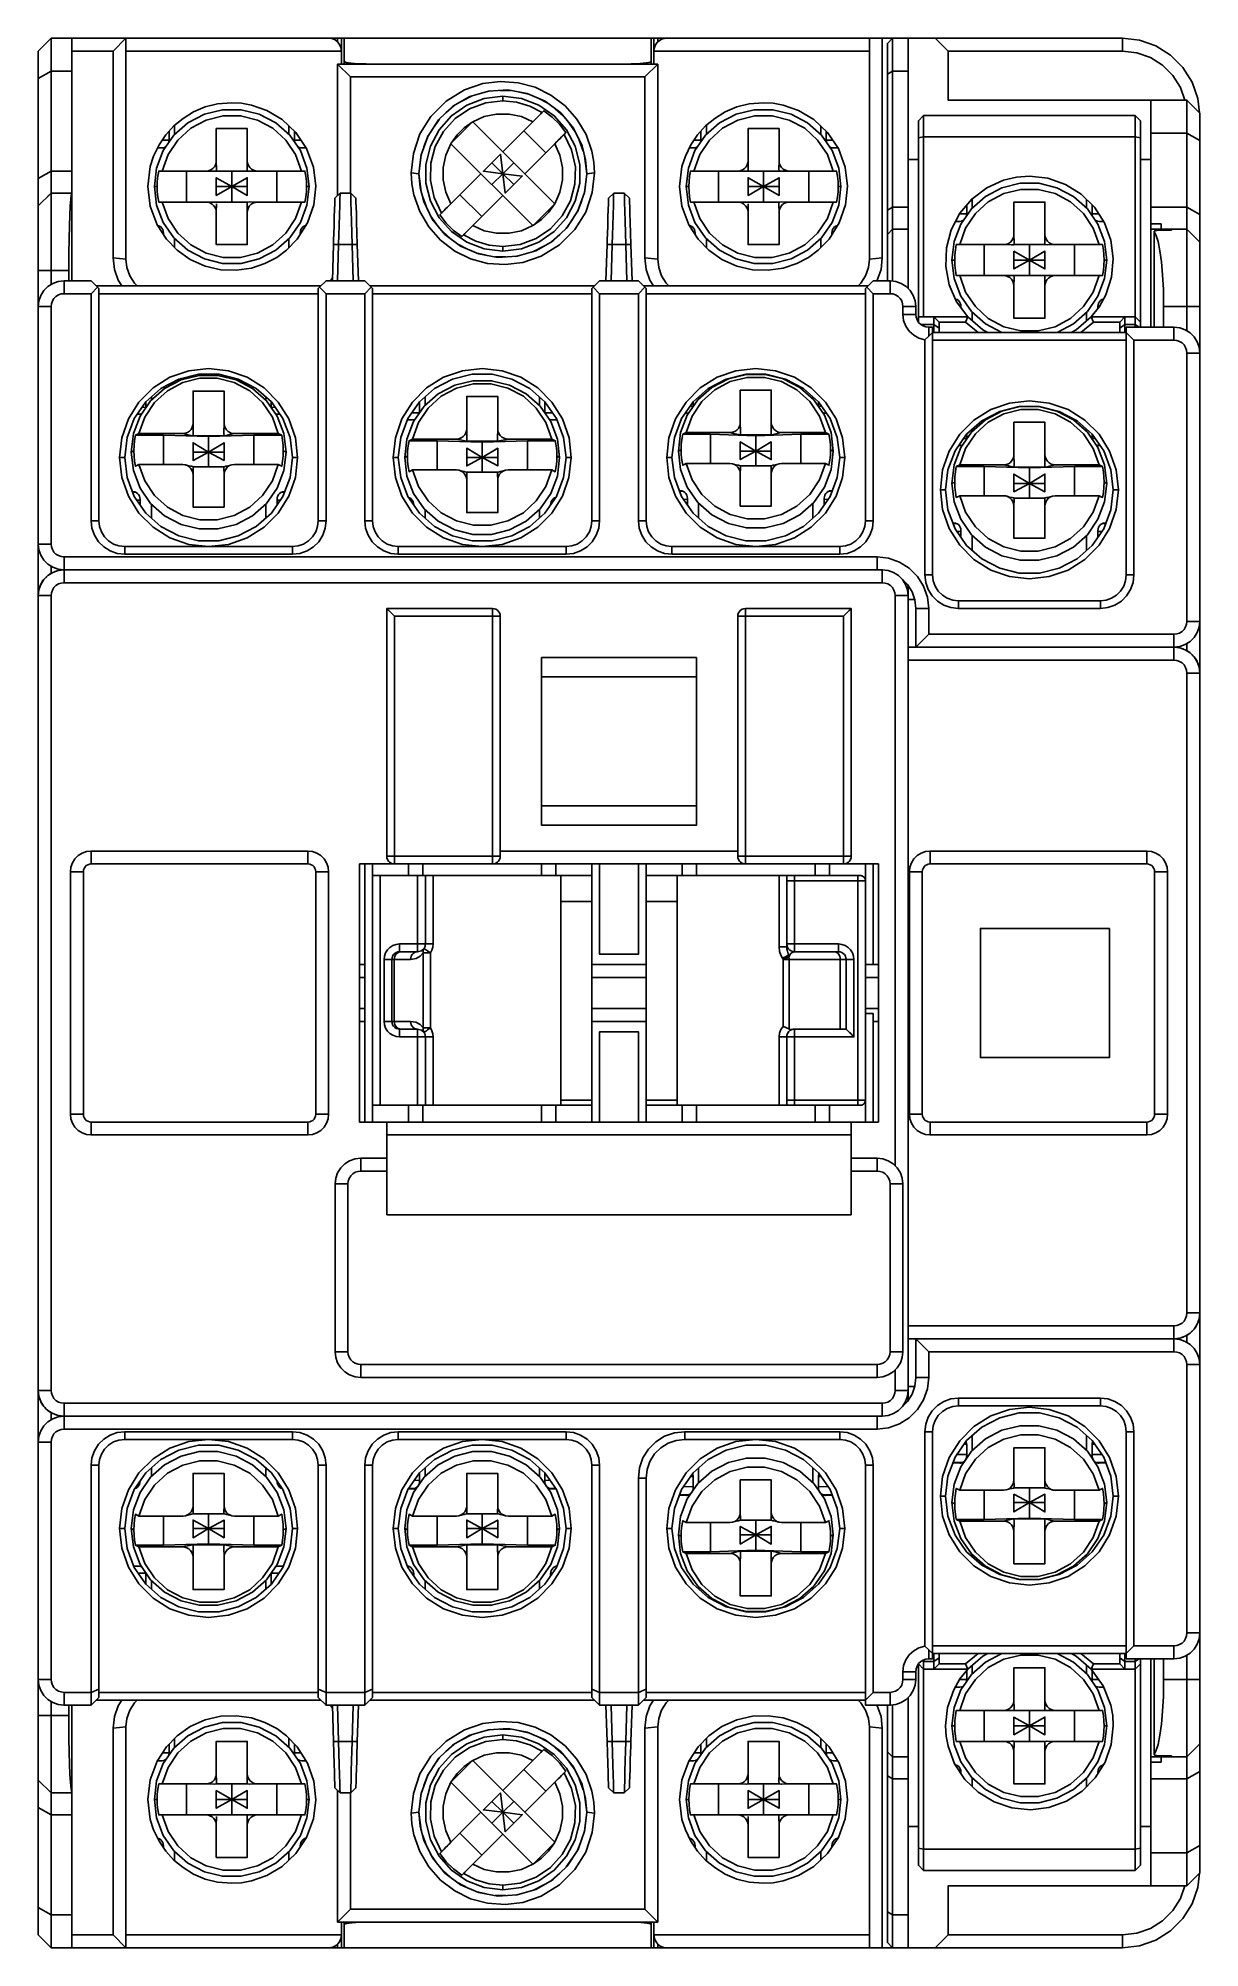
# Model space of a CAD drawing. Header units: millimetres. Extents: x 0 to 45, y 0 to 74.
import ezdxf

# ---------------------------------------------------------------- set-up
doc = ezdxf.new("R2010")
doc.units = ezdxf.units.MM

# ---------------------------------------------------------------- blocks, each defined once
blk = doc.blocks.new('CHINT_34ad6b506dc550b1b3ef02edabf56a2b_FACE_0')
at = {"color": 141, "linetype": 'Continuous', "true_color": 0x40d9ff}
for p, q in [((2.9, 73.502), (3.4, 74.001)), ((2.9, 73.502), (1.3, 73.502)), ((3.4, 73.8), (3.4, 73.8)), ((32.2, 73.502), (23.85, 73.501)), ((32.2, 74), (32.7, 74)), ((33.7, 74), (32.7, 74)), ((33.1, 74), (33.7, 74)), ((0.5, 68.853), (0.5, 72.721)), ((0.5, 72.721), (1.3, 72.721)), ((3.4, 73.1), (3.4, 73.1)), ((3.4, 72.8), (3.4, 72.8)), ((11.6, 73), (11.6, 67.909)), ((11.6, 73), (12.1, 72.502)), ((11.6, 73), (24, 73)), ((11.85, 73.104), (11.85, 73)), ((24, 73), (23.5, 72.502)), ((23.75, 73), (23.75, 73.104)), ((24, 65.442), (24, 73)), ((33.1, 72.721), (33.1, 67.453)), ((33.1, 72.721), (33.7, 72.721)), ((3.4, 72.5), (3.4, 72.5)), ((3.4, 72.016), (3.4, 72.016)), ((3.4, 71.9), (3.4, 71.9)), ((3.4, 71.785), (3.4, 71.785)), ((12.1, 72.502), (23.5, 72.502)), ((12.1, 72.502), (12.1, 68.001)), ((17.528, 71.957), (17.119, 71.856)), ((18.297, 71.977), (17.884, 71.977)), ((19.048, 71.815), (18.648, 71.914)), ((24, 72.363), (24, 72.363)), ((3.4, 71.416), (3.4, 71.416)), ((3.4, 71.3), (3.4, 71.3)), ((3.4, 71.185), (3.4, 71.185)), ((16.114, 71.39), (15.795, 71.107)), ((16.788, 71.758), (16.407, 71.558)), ((18, 71.572), (18, 71.75)), ((19.737, 71.482), (19.374, 71.673)), ((20.331, 70.996), (20.029, 71.263)), ((32.9, 71.362), (32.9, 66.401)), ((3.4, 70.816), (3.4, 70.816)), ((3.4, 70.7), (3.4, 70.7)), ((3.4, 70.585), (3.4, 70.585)), ((5.286, 70.626), (5.286, 70.268)), ((9.714, 70.602), (9.714, 70.268)), ((15.542, 70.869), (15.301, 70.519)), ((16, 69.933), (16.818, 70.75)), ((16.837, 70.762), (18, 69.599)), ((18.813, 70.412), (19.662, 69.564)), ((20.797, 70.378), (20.57, 70.707)), ((24, 70.35), (24, 70.35)), ((25.886, 70.626), (25.886, 70.268)), ((30.314, 70.602), (30.314, 70.268)), ((32.9, 70.304), (32.9, 70.304)), ((34.3, 71), (42.5, 71)), ((43.1, 67.453), (43.1, 70.321)), ((44.5, 70.321), (43.1, 70.321)), ((44.5, 70.321), (44.5, 67.453)), ((0, 69.699), (0, 67.5)), ((3.4, 70.216), (3.4, 70.216)), ((3.4, 70.1), (3.4, 70.1)), ((3.4, 69.985), (3.4, 69.985)), ((3.4, 69.616), (3.4, 69.616)), ((15.109, 70.226), (14.944, 69.792)), ((17.152, 68.75), (15.989, 69.913)), ((18, 69.599), (18.849, 68.75)), ((21.118, 69.627), (20.96, 70.045)), ((24, 70.216), (24, 70.216)), ((24, 70.1), (24, 70.1)), ((24, 69.985), (24, 69.985)), ((24, 69.616), (24, 69.616)), ((0, 69.494), (0, 67.5)), ((3.4, 69.5), (3.4, 69.5)), ((3.4, 69.385), (3.4, 69.385)), ((3.4, 69.016), (3.4, 69.016)), ((3.4, 68.9), (3.4, 68.9)), ((4.802, 68.85), (6.5, 68.85)), ((5.75, 67.65), (5.75, 68.85)), ((6.901, 68.85), (8.099, 68.85)), ((7.5, 68.85), (7.5, 68.25)), ((8.5, 68.85), (10.198, 68.85)), ((9.25, 67.65), (9.25, 68.85)), ((14.842, 69.504), (14.75, 68.75)), ((17.576, 69.175), (18, 68.75)), ((18, 68.75), (18.424, 69.175)), ((21.25, 68.75), (21.166, 69.44)), ((24, 69.5), (24, 69.5)), ((24, 69.385), (24, 69.385)), ((24, 69.15), (24, 69.15)), ((25.402, 68.85), (27.1, 68.85)), ((26.35, 67.65), (26.35, 68.85)), ((27.501, 68.85), (28.699, 68.85)), ((28.1, 68.85), (28.1, 68.25)), ((29.1, 68.85), (30.798, 68.85)), ((29.85, 67.65), (29.85, 68.85)), ((32.9, 69.1), (32.9, 69.1)), ((33.7, 69.3), (34.1, 69.3)), ((42.7, 69.3), (43.1, 69.3)), ((45, 66.101), (45, 69.49)), ((3.4, 68.785), (3.4, 68.785)), ((3.4, 68.416), (3.4, 68.416)), ((3.4, 68.3), (3.4, 68.3)), ((3.4, 68.185), (3.4, 68.185)), ((4.5, 68.25), (4.605, 68.25)), ((7.5, 68.25), (6.9, 68.25)), ((8.1, 68.25), (7.5, 68.25)), ((7.5, 68.25), (7.5, 67.65)), ((10.5, 68.25), (10.395, 68.25)), ((14.45, 68.777), (14.75, 68.75)), ((14.75, 68.75), (14.834, 68.061)), ((14.75, 68.75), (14.75, 68.749)), ((17.152, 68.75), (18, 67.902)), ((17.576, 68.326), (18, 68.75)), ((18, 68.75), (18.424, 68.326)), ((18.849, 68.75), (20.011, 67.588)), ((21.159, 67.997), (21.25, 68.75)), ((21.55, 68.777), (21.25, 68.75)), ((21.25, 68.749), (21.25, 68.75)), ((25.1, 68.25), (25.205, 68.25)), ((28.1, 68.25), (27.5, 68.25)), ((28.7, 68.25), (28.1, 68.25)), ((28.1, 68.25), (28.1, 67.65)), ((31.1, 68.25), (30.995, 68.25)), ((1.3, 68), (0.5, 68)), ((3.4, 67.816), (3.4, 67.816)), ((3.4, 67.7), (3.4, 67.7)), ((3.4, 67.585), (3.4, 67.585)), ((6.5, 67.65), (4.802, 67.65)), ((10.198, 67.65), (8.5, 67.65)), ((12.106, 68.001), (11.694, 68.001)), ((14.882, 67.874), (15.04, 67.456)), ((16.338, 67.937), (17.187, 67.089)), ((19.163, 66.739), (18, 67.902)), ((19.182, 66.751), (20, 67.568)), ((20.891, 67.275), (21.056, 67.709)), ((22.706, 68.001), (22.294, 68.001)), ((27.1, 67.65), (25.402, 67.65)), ((30.798, 67.65), (29.1, 67.65)), ((36.186, 67.777), (36.186, 67.418)), ((40.614, 67.754), (40.614, 67.418)), ((43.1, 66.6), (43.1, 67.453)), ((44.5, 67.453), (43.1, 67.453)), ((3.4, 67.216), (3.4, 67.216)), ((3.4, 67.1), (3.4, 67.1)), ((3.4, 66.985), (3.4, 66.985)), ((3.4, 66.616), (3.4, 66.616)), ((15.203, 67.123), (15.43, 66.794)), ((20.458, 66.632), (20.699, 66.981)), ((24, 67.15), (24, 67.15)), ((24, 67.1), (24, 67.1)), ((24, 66.985), (24, 66.985)), ((24, 66.616), (24, 66.616)), ((32.9, 67.129), (32.9, 67.129)), ((3.4, 66.5), (3.4, 66.5)), ((3.4, 66.385), (3.4, 66.385)), ((3.4, 66.016), (3.4, 66.016)), ((3.4, 65.9), (3.4, 65.9)), ((5.286, 66.233), (5.286, 65.885)), ((9.714, 66.233), (9.714, 65.884)), ((11.639, 66), (11.596, 64.6)), ((12.162, 66), (11.639, 66)), ((12.205, 64.6), (12.162, 66)), ((15.669, 66.505), (15.971, 66.238)), ((16.262, 66.019), (16.626, 65.828)), ((18, 65.929), (18, 65.75)), ((19.212, 65.743), (19.593, 65.943)), ((19.886, 66.111), (20.205, 66.394)), ((22.239, 66), (22.196, 64.6)), ((22.762, 66), (22.239, 66)), ((22.805, 64.6), (22.762, 66)), ((24, 66.5), (24, 66.5)), ((24, 66.385), (24, 66.385)), ((24, 66.016), (24, 66.016)), ((24, 65.95), (24, 65.95)), ((25.886, 66.233), (25.886, 65.885)), ((30.314, 66.233), (30.314, 65.884)), ((33.7, 66.6), (33.1, 66.6)), ((35.702, 66), (37.4, 66)), ((36.65, 64.8), (36.65, 66)), ((37.801, 66), (38.999, 66)), ((38.4, 66), (38.4, 65.4)), ((39.4, 66), (41.098, 66)), ((40.15, 64.8), (40.15, 66)), ((43.1, 66.6), (43.9, 66.6)), ((43.1, 66.6), (43.1, 62.8)), ((44.5, 66.6), (43.9, 66.6)), ((3.4, 65.785), (3.4, 65.785)), ((16.952, 65.686), (17.352, 65.587)), ((17.703, 65.524), (18.116, 65.524)), ((18.472, 65.544), (18.881, 65.645)), ((35.4, 65.4), (35.505, 65.4)), ((38.4, 65.4), (37.8, 65.4)), ((39, 65.4), (38.4, 65.4)), ((38.4, 65.4), (38.4, 64.8)), ((41.4, 65.4), (41.295, 65.4)), ((0.5, 64.46), (0.5, 65)), ((10.95, 64.4), (2.25, 64.4)), ((11.399, 64.71), (11.33, 64.6)), ((12.85, 64.4), (21.55, 64.4)), ((23.45, 64.4), (32.15, 64.4)), ((37.4, 64.8), (35.702, 64.8)), ((37.801, 64.8), (38.999, 64.8)), ((41.098, 64.8), (39.4, 64.8)), ((2.3, 64.35), (2.05, 64.1)), ((10.85, 64.1), (2.35, 64.1)), ((11.15, 64.1), (10.9, 64.35)), ((12.65, 64.1), (11.15, 64.1)), ((12.9, 64.35), (12.65, 64.1)), ((12.95, 64.1), (21.45, 64.1)), ((21.75, 64.1), (21.5, 64.35)), ((23.25, 64.1), (21.75, 64.1)), ((23.5, 64.35), (23.25, 64.1)), ((23.55, 64.1), (32.05, 64.1)), ((32.35, 64.1), (32.1, 64.35)), ((34.191, 62.908), (34.7, 62.908)), ((34.7, 63.2), (34.763, 63.137)), ((34.7, 62.908), (34.7, 62.6)), ((35.922, 63.001), (34.9, 63)), ((36.41, 62.6), (35.922, 63.001)), ((36.186, 63.383), (36.186, 63.047)), ((40.878, 63.001), (40.391, 62.6)), ((40.614, 63.383), (40.614, 63.047)), ((41.9, 63), (40.878, 63.001)), ((42.1, 62.6), (42.1, 62.908)), ((42.1, 62.908), (42.5, 62.908)), ((42.5, 62.8), (42.5, 62.908)), ((42.652, 62.8), (42.5, 62.908)), ((44.5, 63.6), (44.5, 62.66)), ((34.5, 62.45), (34.5, 62.8)), ((34.5, 62.45), (34.65, 62.6)), ((42.15, 62.6), (34.65, 62.6)), ((42.15, 62.6), (42.45, 62.3)), ((34.65, 62), (34.65, 62)), ((34.65, 61.5), (34.65, 61.5)), ((4.386, 60.1), (4.386, 59.977)), ((8.814, 60.1), (8.814, 59.977)), ((14.986, 60.1), (14.986, 59.764)), ((19.414, 60.1), (19.414, 59.764)), ((25.586, 60.1), (25.586, 60.014)), ((30.014, 60.1), (30.014, 60.014)), ((34.65, 60.554), (34.65, 60.554)), ((34.65, 60.087), (34.65, 60.087)), ((4.021, 59.694), (4.17, 59.697)), ((9.03, 59.697), (9.179, 59.694)), ((14.472, 59.478), (14.77, 59.485)), ((14.774, 59.884), (14.753, 59.884)), ((19.648, 59.884), (19.627, 59.884)), ((19.63, 59.485), (19.928, 59.478)), ((25.248, 59.732), (25.37, 59.735)), ((30.23, 59.735), (30.353, 59.732)), ((6.6, 58.56), (4.85, 58.613)), ((4.85, 57.481), (4.85, 58.613)), ((6.001, 58.592), (7.199, 58.592)), ((8.35, 58.613), (6.6, 58.56)), ((6.6, 58.56), (6.6, 57.961)), ((8.35, 57.481), (8.35, 58.613)), ((27.8, 58.598), (26.05, 58.651)), ((26.05, 57.519), (26.05, 58.651)), ((27.201, 58.63), (28.399, 58.63)), ((29.55, 58.651), (27.8, 58.598)), ((27.8, 58.598), (27.8, 57.999)), ((29.55, 57.519), (29.55, 58.651)), ((34.65, 59.19), (34.65, 59.19)), ((34.65, 59.17), (34.65, 59.17)), ((34.65, 58.856), (34.65, 58.856)), ((35.848, 58.482), (35.97, 58.485)), ((36.186, 58.85), (36.186, 58.764)), ((40.614, 58.85), (40.614, 58.764)), ((40.83, 58.485), (40.953, 58.482)), ((3.35, 57.75), (3.15, 57.75)), ((3.6, 57.961), (3.705, 58.014)), ((6.6, 57.961), (6, 57.961)), ((7.2, 57.961), (6.6, 57.961)), ((6.6, 57.961), (6.6, 57.393)), ((9.6, 57.961), (9.495, 58.014)), ((9.85, 57.75), (10.05, 57.75)), ((13.95, 57.75), (13.75, 57.75)), ((14.2, 57.749), (14.305, 57.802)), ((17.2, 58.348), (15.45, 58.401)), ((15.45, 57.269), (15.45, 58.401)), ((17.2, 57.749), (16.6, 57.749)), ((16.601, 58.38), (17.799, 58.38)), ((18.95, 58.401), (17.2, 58.348)), ((17.2, 58.348), (17.2, 57.749)), ((17.8, 57.749), (17.2, 57.749)), ((17.2, 57.749), (17.2, 57.181)), ((18.95, 57.269), (18.95, 58.401)), ((20.2, 57.749), (20.095, 57.802)), ((20.45, 57.75), (20.65, 57.75)), ((24.55, 57.75), (24.35, 57.75)), ((24.8, 57.999), (24.905, 58.052)), ((27.8, 57.999), (27.2, 57.999)), ((28.4, 57.999), (27.8, 57.999)), ((27.8, 57.999), (27.8, 57.431)), ((30.8, 57.999), (30.695, 58.052)), ((31.05, 57.75), (31.25, 57.75)), ((34.65, 58.456), (34.65, 58.456)), ((34.65, 58.191), (34.65, 58.191)), ((6.001, 57.393), (7.199, 57.393)), ((16.601, 57.181), (17.799, 57.181)), ((27.201, 57.431), (28.399, 57.431)), ((38.4, 57.348), (36.65, 57.401)), ((36.65, 56.269), (36.65, 57.401)), ((37.801, 57.38), (38.999, 57.38)), ((40.15, 57.401), (38.4, 57.348)), ((38.4, 57.348), (38.4, 56.749)), ((40.15, 56.269), (40.15, 57.401)), ((3.772, 56.406), (3.66, 56.404)), ((9.54, 56.404), (9.429, 56.406)), ((24.972, 56.444), (24.846, 56.441)), ((30.754, 56.441), (30.629, 56.444)), ((35.15, 56.5), (34.95, 56.5)), ((35.4, 56.749), (35.505, 56.802)), ((38.4, 56.749), (37.8, 56.749)), ((39, 56.749), (38.4, 56.749)), ((38.4, 56.749), (38.4, 56.181)), ((41.4, 56.749), (41.295, 56.802)), ((41.65, 56.5), (41.85, 56.5)), ((3.949, 56.096), (3.824, 56.093)), ((4.386, 55.945), (4.386, 55.401)), ((8.814, 55.945), (8.814, 55.401)), ((9.376, 56.093), (9.251, 56.096)), ((14.372, 56.194), (14.354, 56.194)), ((14.986, 55.733), (14.986, 55.401)), ((19.414, 55.733), (19.414, 55.401)), ((20.046, 56.194), (20.029, 56.194)), ((25.149, 56.133), (24.998, 56.13)), ((25.586, 55.983), (25.586, 55.401)), ((30.014, 55.983), (30.014, 55.401)), ((30.602, 56.13), (30.451, 56.133)), ((37.801, 56.181), (38.999, 56.181)), ((34.65, 55.194), (34.65, 55.194)), ((34.65, 55.174), (34.65, 55.174)), ((34.65, 54.859), (34.65, 54.859)), ((35.572, 55.194), (35.446, 55.191)), ((35.749, 54.883), (35.598, 54.88)), ((41.202, 54.88), (41.051, 54.883)), ((41.354, 55.191), (41.229, 55.194)), ((4.386, 54.301), (4.386, 54.3)), ((8.814, 54.301), (8.814, 54.3)), ((14.986, 54.301), (14.986, 54.3)), ((19.414, 54.301), (19.414, 54.3)), ((25.586, 54.301), (25.586, 54.3)), ((30.014, 54.301), (30.014, 54.3)), ((34.65, 54.46), (34.65, 54.46)), ((34.65, 54.195), (34.65, 54.195)), ((36.186, 54.733), (36.186, 54.151)), ((40.614, 54.733), (40.614, 54.151)), ((0.5, 53.267), (0.5, 53.541)), ((0.5, 53.267), (0.541, 53.285)), ((34.65, 53.295), (34.65, 53.295)), ((0.5, 53.267), (0.454, 53.231)), ((0.5, 53.26), (0.5, 53.267)), ((33.7, 52.792), (33.7, 52.4)), ((34.65, 53.222), (34.65, 53.222)), ((33.7, 49.9), (33.7, 52.4)), ((33.957, 52.25), (33.7, 52.25)), ((17.9, 42.3), (17.9, 51.6)), ((27.1, 51.6), (27.1, 42.3)), ((33.7, 50.4), (34, 50.4)), ((34.5, 50.9), (34, 50.4)), ((33.7, 49.9), (33.7, 24.1)), ((19.5, 49.25), (25.5, 49.25)), ((45, 49.367), (45, 49.055)), ((45, 49.367), (45, 49.367)), ((19.5, 44.25), (25.5, 44.25)), ((27.1, 42.5), (17.9, 42.5)), ((12.65, 42), (12.65, 32)), ((12.95, 42), (12.95, 41.55)), ((12.95, 41.55), (12.95, 32.65)), ((14.7, 41.55), (13.25, 41.55)), ((13.25, 41.55), (13.25, 32.65)), ((14.35, 41.55), (14.35, 42)), ((14.9, 41.55), (14.9, 42)), ((20.25, 41.55), (15.3, 41.55)), ((15.3, 38.9), (15.3, 41.55)), ((19.5, 42), (19.5, 41.55)), ((20.05, 42), (20.05, 41.55)), ((20.25, 32.65), (20.25, 41.55)), ((20.25, 41.55), (21.45, 41.55)), ((23.55, 41.55), (24.75, 41.55)), ((24.75, 32.65), (24.75, 41.55)), ((28.7, 41.55), (24.75, 41.55)), ((24.95, 41.55), (24.95, 42)), ((25.5, 41.55), (25.5, 42)), ((28.7, 41.55), (28.7, 38.794)), ((29, 41.55), (29, 38.794)), ((30.1, 42), (30.1, 41.55)), ((30.65, 42), (30.65, 41.55)), ((31.896, 41.539), (31.892, 41.547)), ((32.35, 38.1), (32.35, 42)), ((13.87, 38.571), (13.87, 38.571)), ((13.933, 38.593), (13.933, 38.593)), ((14.854, 38.645), (14.842, 38.638)), ((14.919, 35.645), (14.919, 38.556)), ((14.96, 38.754), (14.942, 38.725)), ((14.95, 38.738), (14.95, 38.736)), ((14.987, 38.816), (14.972, 38.776)), ((15.192, 35.645), (15.192, 38.556)), ((29.17, 38.63), (29.17, 38.63)), ((31.067, 38.593), (31.067, 38.593)), ((31.13, 38.571), (31.13, 38.571)), ((31.235, 38.488), (31.235, 38.488)), ((12.45, 38.1), (12.65, 38.1)), ((13.4, 38.3), (13.4, 35.9)), ((13.7, 38.3), (13.7, 35.9)), ((13.708, 38.367), (13.708, 38.367)), ((13.73, 38.431), (13.73, 38.431)), ((23.55, 38.1), (21.45, 38.1)), ((29.068, 38.473), (29.079, 38.391)), ((31.293, 38.367), (31.293, 38.367)), ((32.05, 38.1), (32.35, 38.1)), ((32.35, 38.1), (32.55, 38.1)), ((12.45, 37.6), (12.65, 37.6)), ((23.55, 37.6), (21.45, 37.6)), ((32.05, 37.6), (32.55, 37.6)), ((12.65, 36.4), (12.45, 36.4)), ((21.45, 36.4), (23.55, 36.4)), ((32.55, 36.4), (32.05, 36.4)), ((12.65, 35.9), (12.45, 35.9)), ((13.708, 35.834), (13.708, 35.834)), ((13.73, 35.77), (13.73, 35.77)), ((13.87, 35.63), (13.87, 35.63)), ((14.842, 35.564), (14.853, 35.557)), ((21.45, 35.9), (23.55, 35.9)), ((29.117, 35.537), (29.143, 35.554)), ((29.175, 35.573), (29.204, 35.583)), ((29.24, 35.594), (29.3, 35.6)), ((29.247, 35.596), (29.3, 35.6)), ((29.3, 35.6), (31.073, 35.6)), ((32.55, 35.9), (32.35, 35.9)), ((14.942, 35.476), (14.96, 35.447)), ((14.95, 35.463), (14.95, 35.465)), ((14.972, 35.425), (14.987, 35.384)), ((15.3, 32.65), (15.3, 35.3)), ((28.7, 35.3), (28.7, 32.65)), ((29, 35.3), (29, 32.65)), ((29.008, 35.368), (29.015, 35.39)), ((29.031, 35.433), (29.046, 35.456)), ((29.068, 35.49), (29.089, 35.511)), ((12.95, 32), (12.95, 32.65)), ((13.25, 32.65), (14.7, 32.65)), ((14.35, 32), (14.35, 32.65)), ((14.9, 32), (14.9, 32.65)), ((20.25, 32.65), (15.3, 32.65)), ((19.5, 32.65), (19.5, 32)), ((20.05, 32.65), (20.05, 32)), ((21.45, 32.65), (20.25, 32.65)), ((24.75, 32.65), (23.55, 32.65)), ((28.7, 32.65), (24.75, 32.65)), ((24.95, 32), (24.95, 32.65)), ((25.5, 32), (25.5, 32.65)), ((30.1, 32.65), (30.1, 32)), ((30.65, 32.65), (30.65, 32)), ((13.5, 30.6), (12.5, 30.6)), ((32.5, 30.6), (31.5, 30.6)), ((11.5, 29.6), (11.5, 23.1)), ((12, 29.6), (12, 23.1)), ((13.5, 30.1), (12.5, 30.1)), ((32.5, 30.1), (31.5, 30.1)), ((33, 23.1), (33, 29.6)), ((33.5, 23.1), (33.5, 29.6)), ((13.5, 28.4), (31.5, 28.4)), ((33.7, 21.6), (33.7, 24.1)), ((44.5, 23.734), (44.459, 23.715)), ((44.5, 23.734), (44.546, 23.77)), ((44.5, 23.734), (44.5, 23.46)), ((34.5, 23.1), (34, 23.6)), ((35.4, 23.6), (35.4, 23.6)), ((41.4, 23.6), (41.4, 23.6)), ((42.5, 23.6), (42.5, 23.6)), ((42.7, 23.6), (42.7, 23.6)), ((43.12, 23.6), (43.12, 23.6)), ((43.8, 23.6), (43.8, 23.6)), ((12.5, 22.6), (32.5, 22.6)), ((12.5, 22.1), (32.5, 22.1)), ((33.7, 21.75), (33.957, 21.75)), ((33.7, 21.6), (33.7, 21.209)), ((36.186, 21), (36.186, 21)), ((40.614, 21), (40.614, 21)), ((2, 20.6), (2, 20.6)), ((2.3, 20.6), (2.3, 20.6)), ((2.5, 20.6), (2.5, 20.6)), ((10.7, 20.6), (10.7, 20.6)), ((10.9, 20.6), (10.9, 20.6)), ((11.3, 20.6), (11.3, 20.6)), ((11.8, 20.6), (11.8, 20.6)), ((11.961, 20.6), (11.961, 20.6)), ((4.386, 19.7), (4.386, 19.7)), ((8.814, 19.7), (8.814, 19.7)), ((14.986, 19.7), (14.986, 19.7)), ((19.414, 19.7), (19.414, 19.7)), ((25.586, 19.7), (25.586, 19.7)), ((30.014, 19.7), (30.014, 19.7)), ((35.97, 19.512), (35.87, 19.514)), ((36.186, 19.85), (36.186, 19.268)), ((40.614, 19.85), (40.614, 19.268)), ((40.93, 19.514), (40.83, 19.512)), ((42.15, 19.806), (42.15, 19.806)), ((42.15, 19.541), (42.15, 19.541)), ((4.386, 18.268), (4.386, 18.6)), ((8.814, 18.268), (8.814, 18.6)), ((14.986, 18.6), (14.986, 18.268)), ((19.414, 18.6), (19.414, 18.268)), ((25.586, 18.6), (25.586, 18.018)), ((30.014, 18.6), (30.014, 18.018)), ((35.446, 18.81), (35.796, 18.802)), ((35.598, 19.121), (35.974, 19.113)), ((40.827, 19.113), (41.202, 19.121)), ((41.004, 18.802), (41.354, 18.81)), ((42.15, 19.141), (42.15, 19.141)), ((42.15, 18.827), (42.15, 18.827)), ((42.15, 18.807), (42.15, 18.807)), ((3.754, 17.807), (3.772, 17.807)), ((9.429, 17.807), (9.446, 17.807)), ((14.354, 17.807), (14.596, 17.802)), ((14.568, 18.117), (14.774, 18.113)), ((19.627, 18.113), (19.832, 18.117)), ((19.804, 17.802), (20.046, 17.807)), ((24.998, 17.871), (25.374, 17.863)), ((25.37, 18.262), (25.27, 18.264)), ((30.227, 17.863), (30.602, 17.871)), ((30.33, 18.264), (30.23, 18.262)), ((37.801, 17.82), (38.999, 17.82)), ((38.4, 17.82), (38.4, 17.252)), ((24.846, 17.56), (25.196, 17.552)), ((30.404, 17.552), (30.754, 17.56)), ((35.15, 17.5), (34.95, 17.5)), ((35.4, 17.252), (35.505, 17.199)), ((36.65, 16.6), (36.65, 17.732)), ((38.4, 17.252), (37.8, 17.252)), ((39, 17.252), (38.4, 17.252)), ((38.4, 17.252), (38.4, 16.653)), ((40.15, 16.6), (40.15, 17.732)), ((41.4, 17.252), (41.295, 17.199)), ((41.65, 17.5), (41.85, 17.5)), ((4.85, 16.732), (4.85, 15.6)), ((7.199, 16.82), (6.001, 16.82)), ((6.6, 16.252), (6.6, 16.82)), ((8.35, 16.732), (8.35, 15.6)), ((15.45, 15.6), (15.45, 16.732)), ((16.601, 16.82), (17.799, 16.82)), ((17.2, 16.82), (17.2, 16.252)), ((18.95, 15.6), (18.95, 16.732)), ((26.05, 15.35), (26.05, 16.482)), ((27.201, 16.57), (28.399, 16.57)), ((27.8, 16.57), (27.8, 16.002)), ((29.55, 15.35), (29.55, 16.482)), ((38.4, 16.653), (36.65, 16.6)), ((37.801, 16.621), (38.999, 16.621)), ((40.15, 16.6), (38.4, 16.653)), ((3.35, 16.25), (3.15, 16.25)), ((3.6, 16.252), (3.705, 16.199)), ((4.85, 15.6), (6.6, 15.653)), ((6, 16.252), (6.6, 16.252)), ((7.199, 15.621), (6.001, 15.621)), ((6.6, 16.252), (7.2, 16.252)), ((6.6, 15.653), (6.6, 16.252)), ((6.6, 15.653), (8.35, 15.6)), ((9.6, 16.252), (9.495, 16.199)), ((9.85, 16.25), (10.05, 16.25)), ((13.95, 16.25), (13.75, 16.25)), ((14.2, 16.252), (14.305, 16.199)), ((17.2, 15.653), (15.45, 15.6)), ((17.2, 16.252), (16.6, 16.252)), ((16.601, 15.621), (17.799, 15.621)), ((17.8, 16.252), (17.2, 16.252)), ((17.2, 16.252), (17.2, 15.653)), ((18.95, 15.6), (17.2, 15.653)), ((20.2, 16.252), (20.095, 16.199)), ((20.45, 16.25), (20.65, 16.25)), ((24.55, 16.25), (24.35, 16.25)), ((24.8, 16.002), (24.905, 15.949)), ((27.8, 16.002), (27.2, 16.002)), ((28.4, 16.002), (27.8, 16.002)), ((27.8, 16.002), (27.8, 15.403)), ((30.8, 16.002), (30.695, 15.949)), ((31.05, 16.25), (31.25, 16.25)), ((42.15, 15.81), (42.15, 15.81)), ((42.15, 15.545), (42.15, 15.545)), ((27.8, 15.403), (26.05, 15.35)), ((27.201, 15.371), (28.399, 15.371)), ((29.55, 15.35), (27.8, 15.403)), ((36.186, 15.237), (36.186, 15.151)), ((40.614, 15.237), (40.614, 15.151)), ((42.15, 15.145), (42.15, 15.145)), ((42.15, 14.831), (42.15, 14.831)), ((42.15, 14.811), (42.15, 14.811)), ((4.17, 14.516), (3.872, 14.523)), ((4.153, 14.117), (4.174, 14.116)), ((4.386, 13.901), (4.386, 14.237)), ((8.814, 13.901), (8.814, 14.237)), ((9.027, 14.116), (9.048, 14.117)), ((9.328, 14.523), (9.03, 14.516)), ((14.546, 14.521), (14.472, 14.523)), ((14.986, 14.237), (14.986, 13.901)), ((19.414, 14.237), (19.414, 13.901)), ((19.928, 14.523), (19.854, 14.521)), ((25.586, 13.987), (25.586, 13.901)), ((30.014, 13.987), (30.014, 13.901)), ((42.15, 13.914), (42.15, 13.914)), ((42.15, 13.447), (42.15, 13.447)), ((42.15, 12.5), (42.15, 12.5)), ((42.15, 12.001), (42.15, 12.001)), ((34.3, 11.093), (34.249, 11.129)), ((34.3, 11.157), (34.3, 11.093)), ((34.65, 11.4), (34.5, 11.55)), ((34.5, 11.55), (34.5, 11.2)), ((34.65, 11.4), (42.15, 11.4)), ((34.7, 11.4), (34.7, 11.093)), ((40.391, 11.4), (40.878, 11)), ((42.1, 11.093), (42.1, 11.4)), ((42.45, 11.7), (42.15, 11.4)), ((42.5, 11.2), (42.5, 11.093)), ((42.652, 11.2), (42.5, 11.093)), ((43.1, 7.4), (43.1, 11.2)), ((44.5, 11.341), (44.5, 10.4)), ((34.123, 10.978), (34.101, 10.999)), ((34.7, 11.093), (34.3, 11.093)), ((35.974, 10.8), (35.974, 10.8)), ((36.186, 10.954), (36.186, 10.618)), ((40.614, 10.954), (40.614, 10.618)), ((40.792, 10.801), (40.878, 11)), ((40.827, 10.8), (40.827, 10.801)), ((40.878, 11), (41.9, 11)), ((42.5, 11.093), (42.1, 11.093)), ((42.5, 10.8), (42.1, 10.8)), ((42.3, 10.8), (42.3, 10.8)), ((42.443, 10.8), (42.443, 10.8)), ((42.5, 10.8), (42.595, 10.895)), ((2.35, 9.9), (10.85, 9.9)), ((11.15, 9.9), (12.65, 9.9)), ((12.95, 9.9), (21.45, 9.9)), ((21.75, 9.9), (23.25, 9.9)), ((23.55, 9.9), (32.05, 9.9)), ((32.05, 9.6), (32.35, 9.9)), ((0.5, 9.541), (0.5, 9)), ((2.25, 9.6), (10.95, 9.6)), ((11.33, 9.4), (11.399, 9.291)), ((11.596, 9.4), (11.639, 8)), ((12.162, 8), (12.205, 9.4)), ((12.85, 9.6), (21.55, 9.6)), ((22.196, 9.4), (22.239, 8)), ((22.762, 8), (22.805, 9.4)), ((23.45, 9.6), (32.05, 9.6)), ((35.702, 9.2), (37.4, 9.2)), ((36.65, 8), (36.65, 9.2)), ((37.801, 9.2), (38.999, 9.2)), ((38.4, 9.2), (38.4, 8.6)), ((39.4, 9.2), (41.098, 9.2)), ((40.15, 8), (40.15, 9.2)), ((3.4, 0), (3.4, 8.559)), ((3.4, 8.216), (3.4, 8.216)), ((16.788, 8.258), (16.407, 8.058)), ((17.528, 8.457), (17.119, 8.356)), ((18.297, 8.477), (17.884, 8.477)), ((18, 8.072), (18, 8.25)), ((19.048, 8.315), (18.648, 8.414)), ((19.738, 7.982), (19.374, 8.173)), ((32.2, 8.216), (32.2, 8.216)), ((35.4, 8.6), (35.505, 8.6)), ((38.4, 8.6), (37.8, 8.6)), ((39, 8.6), (38.4, 8.6)), ((38.4, 8.6), (38.4, 8)), ((41.4, 8.6), (41.295, 8.6)), ((3.4, 8.1), (3.4, 8.1)), ((3.4, 7.985), (3.4, 7.985)), ((3.4, 7.616), (3.4, 7.616)), ((3.4, 7.5), (3.4, 7.5)), ((5.286, 8.116), (5.286, 7.768)), ((9.714, 8.117), (9.714, 7.768)), ((11.639, 8), (12.162, 8)), ((16.114, 7.89), (15.795, 7.607)), ((20.331, 7.496), (20.03, 7.763)), ((22.239, 8), (22.762, 8)), ((25.886, 8.116), (25.886, 7.768)), ((30.314, 8.117), (30.314, 7.768)), ((32.2, 8.1), (32.2, 8.1)), ((32.2, 7.985), (32.2, 7.985)), ((32.2, 7.616), (32.2, 7.616)), ((32.2, 7.5), (32.2, 7.5)), ((32.9, 7.6), (32.9, 5.73)), ((33.1, 7.4), (33.7, 7.4)), ((37.4, 8), (35.702, 8)), ((37.801, 8), (38.999, 8)), ((41.098, 8), (39.4, 8)), ((43.1, 7.4), (43.9, 7.4)), ((43.1, 6.548), (43.1, 7.4)), ((43.9, 7.4), (44.5, 7.4)), ((45, 6.147), (45, 7.9)), ((45, 6.061), (45, 7.9)), ((3.4, 7.385), (3.4, 7.385)), ((3.4, 7.016), (3.4, 7.016)), ((3.4, 6.9), (3.4, 6.9)), ((3.4, 6.785), (3.4, 6.785)), ((15.109, 6.726), (14.945, 6.292)), ((15.542, 7.369), (15.301, 7.02)), ((16, 6.433), (16.818, 7.25)), ((16.837, 7.262), (18, 6.099)), ((18.813, 6.912), (19.662, 6.064)), ((20.797, 6.878), (20.57, 7.207)), ((32.2, 7.385), (32.2, 7.385)), ((32.2, 7.016), (32.2, 7.016)), ((32.2, 6.9), (32.2, 6.9)), ((32.2, 6.785), (32.2, 6.785)), ((32.9, 6.872), (32.9, 6.872)), ((0, 6.5), (0, 4.32)), ((0.5, 6), (1.3, 6)), ((3.4, 6.416), (3.4, 6.416)), ((3.4, 6.3), (3.4, 6.3)), ((3.4, 6.185), (3.4, 6.185)), ((4.802, 6.35), (6.5, 6.35)), ((5.75, 5.15), (5.75, 6.35)), ((6.901, 6.35), (8.099, 6.35)), ((7.5, 6.35), (7.5, 5.75)), ((8.5, 6.35), (10.198, 6.35)), ((9.25, 5.15), (9.25, 6.35)), ((11.6, 1), (11.6, 6.091)), ((11.694, 6), (12.106, 6)), ((12.1, 6), (12.1, 1.499)), ((14.842, 6.004), (14.75, 5.25)), ((17.152, 5.25), (15.989, 6.413)), ((18, 6.099), (18.849, 5.25)), ((21.118, 6.127), (20.96, 6.545)), ((21.25, 5.25), (21.166, 5.94)), ((22.294, 6), (22.706, 6)), ((25.402, 6.35), (27.1, 6.35)), ((26.35, 5.15), (26.35, 6.35)), ((27.501, 6.35), (28.699, 6.35)), ((28.1, 6.35), (28.1, 5.75)), ((29.1, 6.35), (30.798, 6.35)), ((29.85, 5.15), (29.85, 6.35)), ((32.2, 6.416), (32.2, 6.416)), ((32.2, 6.3), (32.2, 6.3)), ((32.2, 6.185), (32.2, 6.185)), ((33.1, 6.548), (33.1, 1.28)), ((36.186, 6.583), (36.186, 6.248)), ((40.614, 6.583), (40.614, 6.246)), ((43.1, 3.68), (43.1, 6.548)), ((44.5, 6.548), (43.1, 6.548)), ((44.5, 6.548), (44.5, 3.68)), ((3.4, 5.816), (3.4, 5.816)), ((3.4, 5.7), (3.4, 5.7)), ((3.4, 5.585), (3.4, 5.585)), ((3.4, 5.216), (3.4, 5.216)), ((4.5, 5.75), (4.605, 5.75)), ((7.5, 5.75), (6.9, 5.75)), ((8.1, 5.75), (7.5, 5.75)), ((7.5, 5.75), (7.5, 5.15)), ((10.5, 5.75), (10.395, 5.75)), ((14.45, 5.224), (14.75, 5.25)), ((14.75, 5.252), (14.75, 5.25)), ((14.75, 5.25), (14.834, 4.561)), ((17.152, 5.25), (18, 4.402)), ((17.576, 5.675), (18, 5.25)), ((17.576, 4.826), (18, 5.25)), ((18, 5.25), (18.424, 5.675)), ((18, 5.25), (18.424, 4.826)), ((18.849, 5.25), (20.011, 4.088)), ((21.159, 4.497), (21.25, 5.25)), ((21.25, 5.25), (21.25, 5.252)), ((21.55, 5.224), (21.25, 5.25)), ((25.1, 5.75), (25.205, 5.75)), ((28.1, 5.75), (27.5, 5.75)), ((28.7, 5.75), (28.1, 5.75)), ((28.1, 5.75), (28.1, 5.15)), ((31.1, 5.75), (30.995, 5.75)), ((32.2, 5.816), (32.2, 5.816)), ((32.2, 5.7), (32.2, 5.7)), ((32.2, 5.585), (32.2, 5.585)), ((32.2, 5.216), (32.2, 5.216)), ((0.5, 5.148), (0.5, 1.28)), ((3.4, 5.1), (3.4, 5.1)), ((3.4, 4.985), (3.4, 4.985)), ((3.4, 4.616), (3.4, 4.616)), ((3.4, 4.5), (3.4, 4.5)), ((6.5, 5.15), (4.802, 5.15)), ((10.198, 5.15), (8.5, 5.15)), ((11.6, 5.05), (11.6, 5.05)), ((11.6, 4.985), (11.6, 4.985)), ((11.6, 4.616), (11.6, 4.616)), ((11.6, 4.5), (11.6, 4.5)), ((27.1, 5.15), (25.402, 5.15)), ((30.798, 5.15), (29.1, 5.15)), ((32.2, 5.1), (32.2, 5.1)), ((32.2, 4.985), (32.2, 4.985)), ((32.2, 4.616), (32.2, 4.616)), ((32.2, 4.5), (32.2, 4.5)), ((34.1, 4.7), (33.7, 4.7)), ((43.1, 4.7), (42.7, 4.7)), ((3.4, 4.385), (3.4, 4.385)), ((3.4, 4.016), (3.4, 4.016)), ((3.4, 3.9), (3.4, 3.9)), ((3.4, 3.785), (3.4, 3.785)), ((5.286, 3.733), (5.286, 3.375)), ((9.714, 3.733), (9.714, 3.399)), ((11.6, 4.385), (11.6, 4.385)), ((11.6, 4.05), (11.6, 4.05)), ((14.882, 4.374), (15.041, 3.956)), ((16.338, 4.437), (17.187, 3.589)), ((19.163, 3.239), (18, 4.402)), ((19.182, 3.251), (20, 4.068)), ((20.891, 3.775), (21.056, 4.209)), ((25.886, 3.733), (25.886, 3.375)), ((30.314, 3.733), (30.314, 3.399)), ((32.2, 4.385), (32.2, 4.385)), ((32.2, 4.016), (32.2, 4.016)), ((32.2, 3.9), (32.2, 3.9)), ((32.2, 3.785), (32.2, 3.785)), ((3.4, 3.416), (3.4, 3.416)), ((3.4, 3.3), (3.4, 3.3)), ((3.4, 3.185), (3.4, 3.185)), ((15.204, 3.623), (15.43, 3.294)), ((15.669, 3.005), (15.971, 2.738)), ((20.458, 3.132), (20.699, 3.482)), ((32.2, 3.416), (32.2, 3.416)), ((32.2, 3.3), (32.2, 3.3)), ((32.2, 3.185), (32.2, 3.185)), ((42.5, 3), (34.3, 3)), ((43.1, 3.68), (44.5, 3.68)), ((3.4, 2.816), (3.4, 2.816)), ((3.4, 2.7), (3.4, 2.7)), ((3.4, 2.585), (3.4, 2.585)), ((16.263, 2.519), (16.626, 2.328)), ((18, 2.429), (18, 2.25)), ((19.213, 2.243), (19.594, 2.443)), ((19.887, 2.611), (20.205, 2.894)), ((32.2, 2.816), (32.2, 2.816)), ((32.2, 2.7), (32.2, 2.7)), ((32.2, 2.585), (32.2, 2.585)), ((3.4, 2.216), (3.4, 2.216)), ((3.4, 2.1), (3.4, 2.1)), ((3.4, 1.985), (3.4, 1.985)), ((3.4, 1.5), (3.4, 1.5)), ((11.6, 2.05), (11.6, 2.05)), ((11.6, 1.985), (11.6, 1.985)), ((11.6, 1), (12.1, 1.499)), ((23.5, 1.499), (12.1, 1.499)), ((16.952, 2.186), (17.353, 2.087)), ((17.703, 2.024), (18.116, 2.024)), ((18.472, 2.044), (18.881, 2.145)), ((24, 1), (23.5, 1.499)), ((32.2, 2.216), (32.2, 2.216)), ((32.2, 2.1), (32.2, 2.1)), ((32.2, 1.985), (32.2, 1.985)), ((32.2, 1.638), (32.2, 1.638)), ((1.3, 1.28), (0.5, 1.28)), ((3.4, 1.2), (3.4, 1.2)), ((3.4, 0.9), (3.4, 0.9)), ((24, 1), (11.6, 1)), ((11.85, 1), (11.85, 0.897)), ((23.75, 0.897), (23.75, 1)), ((33.7, 1.28), (33.1, 1.28)), ((1.3, 0.499), (2.9, 0.499)), ((2.9, 0.499), (3.4, 0)), ((3.4, 0.2), (3.4, 0.2)), ((3.4, 0), (13.5, 0)), ((22.2, 0), (21.978, 0)), ((28.313, 0), (22.2, 0)), ((22.2, 0), (22.2, 0)), ((28.375, 0), (28.313, 0)), ((28.625, 0), (28.375, 0)), ((29, 0), (28.625, 0)), ((29.2, 0), (29, 0)), ((33.7, 0), (33.1, 0))]:
    blk.add_line(p, q, dxfattribs=at)
for points in [[(0.5, 74), (1.3, 74), (3.4, 74.001)], [(3.4, 74.001), (3.4, 65.442), (2.9, 65.485), (2.9, 73.502)], [(0, 72.434), (0, 72.88), (0, 73.218), (0, 73.429), (0, 73.5), (0.5, 74)], [(0.5, 74), (0.5, 73.915), (0.5, 73.662), (0.5, 73.256), (0.5, 72.721)], [(1.3, 73.256), (1.3, 73.662), (1.3, 73.915), (1.3, 74)], [(11.458, 73.952), (11.5, 74), (3.4, 74)], [(3.4, 74), (42, 74), (42, 73.5), (35.25, 73.5)], [(3.4, 73.502), (3.4, 74), (11.25, 74), (11.306, 73.997), (11.36, 73.988), (11.409, 73.975), (11.503, 73.932), (11.596, 73.862), (11.676, 73.762), (11.73, 73.641), (11.75, 73.501)], [(3.4, 65.442), (3.4, 73.502), (11.75, 73.501)], [(11.597, 74), (11.58, 74), (11.547, 74), (11.5, 74)], [(11.597, 73.86), (11.597, 74), (11.75, 74), (23.85, 74), (24.003, 74), (24.003, 73.859)], [(11.75, 73.501), (11.75, 73), (11.75, 74)], [(23.75, 73.104), (23.75, 74), (11.85, 74), (11.85, 73.104)], [(32.2, 74), (24.35, 74), (24.268, 73.994), (24.22, 73.983), (24.161, 73.963), (24.104, 73.935), (24.05, 73.901), (23.987, 73.845), (23.929, 73.77), (23.885, 73.683), (23.859, 73.596), (23.85, 73.501)], [(23.85, 73.501), (23.85, 73), (23.85, 74)], [(24.1, 74), (24.053, 74), (24.02, 74), (24.003, 74)], [(24.145, 73.955), (24.1, 74), (32.2, 74)], [(32.2, 74), (32.2, 65.442), (32.7, 65.485), (32.7, 74)], [(33.066, 73.966), (33.1, 74), (32.7, 74)], [(33.1, 74), (32.9, 73.801), (32.9, 73.72), (32.9, 73.484), (32.9, 73.106), (32.9, 72.607)], [(33.1, 72.721), (33.1, 73.256), (33.1, 73.662), (33.1, 73.915), (33.1, 74)], [(33.7, 74), (33.7, 73.915), (33.7, 72.721)], [(43.1, 71.6), (35.25, 71.6), (35.25, 73.5), (34.75, 74), (33.7, 74)], [(33.7, 72.721), (33.7, 73.256), (33.7, 73.662), (33.7, 73.915)], [(42, 74), (42.668, 73.925), (43.302, 73.703), (43.871, 73.346), (44.346, 72.871), (44.703, 72.302), (44.925, 71.668), (44.987, 71.113)], [(42, 73.5), (42.556, 73.438), (43.085, 73.253), (43.559, 72.955), (43.955, 72.559), (44.253, 72.085), (44.422, 71.6)], [(0.5, 68.853), (0, 68.567), (0, 72.434), (0.5, 72.721)], [(1.3, 72.721), (1.3, 68.853), (0.5, 68.853)], [(1.3, 72.721), (1.3, 73.256), (1.3, 68)], [(12.85, 73), (12.702, 73.002), (12.571, 73.004), (12.399, 73.012), (12.251, 73.021), (12.124, 73.033), (12.017, 73.047), (11.932, 73.063), (11.873, 73.081), (11.85, 73.104)], [(23.75, 73.104), (23.739, 73.088), (23.709, 73.074), (23.64, 73.057), (23.548, 73.041), (23.435, 73.028), (23.302, 73.018), (23.147, 73.009), (22.967, 73.003), (22.75, 73)], [(24, 73), (24, 65.442), (23.5, 65.485), (23.5, 72.502)], [(33.1, 72.721), (32.9, 72.607), (32.9, 67.339), (33.1, 67.453)], [(33.7, 72.721), (33.7, 67.453), (33.1, 67.453)], [(21.55, 68.777), (21.525, 69.199), (21.448, 69.621), (21.222, 70.267), (20.871, 70.865), (20.41, 71.383), (19.862, 71.799), (19.25, 72.099), (18.591, 72.277), (17.907, 72.325), (17.227, 72.241), (16.51, 71.999), (15.801, 71.563), (15.211, 70.972), (14.788, 70.289), (14.533, 69.538), (14.45, 68.777)], [(21.25, 68.75), (21.205, 69.289), (21.067, 69.826), (20.732, 70.512), (20.242, 71.103), (19.635, 71.56), (18.944, 71.861), (18.199, 71.994), (17.443, 71.952), (16.719, 71.738), (16.065, 71.361), (15.509, 70.838), (15.089, 70.195), (14.833, 69.481), (14.75, 68.75)], [(7.87, 71.479), (7.5, 71.5), (6.947, 71.456), (6.471, 71.336), (6.015, 71.141), (5.611, 70.895), (5.255, 70.601), (4.946, 70.26), (4.684, 69.872), (4.472, 69.435), (4.34, 69.025), (4.25, 68.25), (4.34, 67.492), (4.607, 66.77), (4.964, 66.219), (5.383, 65.785), (5.89, 65.427), (6.464, 65.17), (7.072, 65.029), (7.681, 65.006), (8.259, 65.09), (8.783, 65.264), (9.239, 65.505), (9.621, 65.788), (10.037, 66.219), (10.432, 66.849), (10.673, 67.549), (10.75, 68.261), (10.661, 69.005), (10.398, 69.721), (9.98, 70.351), (9.449, 70.851), (8.86, 71.202), (8.262, 71.409), (7.87, 71.479)], [(4.5, 68.25), (4.587, 68.968), (4.844, 69.645), (5.255, 70.24), (5.796, 70.719), (6.436, 71.056), (7.138, 71.229), (7.862, 71.229), (8.564, 71.056), (9.204, 70.719), (9.746, 70.24), (10.156, 69.645), (10.413, 68.968), (10.5, 68.25)], [(18, 65.75), (17.282, 65.838), (16.606, 66.094), (16.011, 66.505), (15.531, 67.046), (15.195, 67.687), (15.022, 68.389), (15.022, 69.112), (15.195, 69.814), (15.531, 70.455), (16.011, 70.996), (16.606, 71.407), (17.282, 71.663), (18, 71.75)], [(18, 71.572), (17.335, 71.492), (16.707, 71.258), (16.153, 70.883), (15.702, 70.387), (15.381, 69.799), (15.208, 69.152), (15.192, 68.483), (15.334, 67.828), (15.627, 67.225)], [(16.837, 70.762), (17.281, 70.96), (17.757, 71.061), (18.243, 71.061), (18.719, 70.96), (19.163, 70.762)], [(18, 71.75), (18.718, 71.663), (19.394, 71.407), (19.989, 70.996), (20.469, 70.455), (20.805, 69.814), (20.978, 69.112), (20.978, 68.389), (20.805, 67.687), (20.469, 67.046), (19.989, 66.505), (19.394, 66.094), (18.718, 65.838), (18, 65.75)], [(18, 71.572), (18.534, 71.521), (19.048, 71.37), (19.525, 71.124)], [(18, 69.599), (19.163, 70.762), (19.525, 71.124)], [(19.525, 71.124), (19.518, 71.117), (19.504, 71.103), (19.467, 71.066), (19.41, 71.009), (19.338, 70.937), (19.253, 70.851), (19.163, 70.762)], [(19.525, 71.124), (19.591, 71.19), (19.912, 70.947), (20.197, 70.663), (20.44, 70.341), (20.374, 70.275)], [(28.47, 71.479), (28.1, 71.5), (27.547, 71.456), (27.071, 71.336), (26.615, 71.141), (26.211, 70.895), (25.855, 70.601), (25.546, 70.26), (25.284, 69.872), (25.072, 69.435), (24.94, 69.025), (24.85, 68.25), (24.94, 67.492), (25.207, 66.77), (25.564, 66.219), (25.983, 65.785), (26.49, 65.427), (27.064, 65.17), (27.672, 65.029), (28.281, 65.006), (28.859, 65.09), (29.383, 65.264), (29.839, 65.505), (30.221, 65.788), (30.637, 66.219), (31.032, 66.849), (31.273, 67.549), (31.35, 68.261), (31.261, 69.005), (30.998, 69.721), (30.58, 70.351), (30.049, 70.851), (29.46, 71.202), (28.862, 71.409), (28.47, 71.479)], [(25.1, 68.25), (25.187, 68.968), (25.444, 69.645), (25.855, 70.24), (26.396, 70.719), (27.036, 71.056), (27.738, 71.229), (28.462, 71.229), (29.164, 71.056), (29.804, 70.719), (30.346, 70.24), (30.756, 69.645), (31.013, 68.968), (31.1, 68.25)], [(44.5, 71.6), (43.1, 71.6), (43.1, 71.515), (43.1, 70.321)], [(44.616, 71.485), (44.5, 71.6), (43.1, 71.6)], [(43.1, 71.515), (43.1, 71.262), (43.1, 70.856), (43.1, 70.321)], [(44.5, 70.321), (44.5, 70.856), (44.5, 71.262), (44.5, 71.515), (44.5, 71.6)], [(44.5, 71.6), (45, 71.101), (45, 71.029), (45, 70.818), (45, 70.48), (45, 70.034)], [(4.802, 68.85), (5.029, 69.489), (5.405, 70.053), (5.907, 70.509), (6.504, 70.829), (7.161, 70.993), (7.839, 70.993), (8.496, 70.829), (9.094, 70.509), (9.595, 70.053), (9.971, 69.489), (10.198, 68.85)], [(5.074, 70.4), (5.074, 70.05), (4.805, 70.05)], [(8.1, 69.25), (8.1, 70.5), (6.9, 70.5), (6.9, 69.25)], [(9.927, 70.401), (9.927, 70.05), (10.18, 70.05)], [(16, 69.933), (16.226, 70.25), (16.501, 70.525), (16.818, 70.75)], [(16.818, 70.75), (16.833, 70.766), (16.837, 70.762)], [(25.402, 68.85), (25.629, 69.489), (26.005, 70.053), (26.507, 70.509), (27.104, 70.829), (27.761, 70.993), (28.439, 70.993), (29.096, 70.829), (29.694, 70.509), (30.195, 70.053), (30.571, 69.489), (30.798, 68.85)], [(25.674, 70.4), (25.674, 70.05), (25.405, 70.05)], [(28.7, 69.25), (28.7, 70.5), (27.5, 70.5), (27.5, 69.25)], [(30.527, 70.401), (30.527, 70.05), (30.78, 70.05)], [(34.3, 71), (34.1, 70.8), (34.1, 70.779), (34.1, 70.716), (34.1, 70.615), (34.1, 70.481), (34.1, 70.321), (34.1, 70.144)], [(34.3, 70.18), (34.3, 70.401), (34.3, 70.601), (34.3, 70.768), (34.3, 70.895), (34.3, 70.974), (34.3, 71)], [(42.5, 71), (42.7, 70.8), (42.7, 70.779), (42.7, 70.716), (42.7, 70.615), (42.7, 70.481), (42.7, 70.321), (42.7, 70.144)], [(42.5, 71), (42.5, 70.974), (42.5, 70.895), (42.5, 70.768), (42.5, 70.601), (42.5, 70.401), (42.5, 70.18)], [(44.5, 67.453), (45, 67.167), (45, 70.034), (44.5, 70.321)], [(4.952, 69.802), (4.921, 69.78), (4.864, 69.758), (4.805, 69.75), (4.625, 69.75)], [(5.058, 69.955), (5.067, 69.984), (5.074, 70.05)], [(9.927, 70.05), (9.933, 69.984), (9.943, 69.955)], [(10.379, 69.75), (10.196, 69.75), (10.136, 69.758), (10.079, 69.78), (10.048, 69.802)], [(15.989, 67.588), (15.791, 68.032), (15.69, 68.507), (15.69, 68.994), (15.791, 69.469), (15.989, 69.913)], [(16, 69.933), (15.985, 69.917), (15.989, 69.913)], [(20.374, 70.275), (20.666, 69.673), (20.809, 69.018), (20.793, 68.349), (20.619, 67.702), (20.298, 67.114), (19.848, 66.618), (19.293, 66.243), (18.665, 66.009), (18, 65.929)], [(18.849, 68.75), (20.011, 69.913), (20.374, 70.275)], [(20.011, 69.913), (20.079, 69.981), (20.145, 70.047), (20.217, 70.119), (20.277, 70.179), (20.325, 70.227), (20.358, 70.26), (20.374, 70.275)], [(20.011, 69.913), (20.209, 69.469), (20.31, 68.994), (20.31, 68.507), (20.209, 68.032), (20.011, 67.588)], [(25.552, 69.802), (25.521, 69.78), (25.464, 69.758), (25.405, 69.75), (25.225, 69.75)], [(25.658, 69.955), (25.667, 69.984), (25.674, 70.05)], [(30.527, 70.05), (30.533, 69.984), (30.543, 69.955)], [(30.979, 69.75), (30.796, 69.75), (30.736, 69.758), (30.679, 69.78), (30.648, 69.802)], [(34.1, 70.144), (34.3, 70.18), (42.5, 70.18), (42.7, 70.144)], [(34.1, 63.2), (34.1, 65.526), (34.1, 67.842), (34.1, 70.144)], [(34.3, 63.2), (34.3, 65.538), (34.3, 67.866), (34.3, 70.18)], [(42.5, 70.18), (42.5, 67.866), (42.5, 65.538), (42.5, 63.2)], [(42.7, 70.144), (42.7, 67.776), (42.7, 65.393), (42.7, 63.001)], [(0.5, 68.853), (0.5, 68.497), (0.5, 68.226), (0.5, 68.058), (0.5, 68)], [(1.3, 68.853), (1.3, 68.497), (1.3, 68.226), (1.3, 68.058), (1.3, 68)], [(4.802, 68.85), (4.668, 68.85), (4.633, 68.652), (4.612, 68.452), (4.605, 68.25)], [(6.9, 69.25), (6.892, 69.171), (6.87, 69.096), (6.824, 69.014), (6.761, 68.946), (6.684, 68.894), (6.595, 68.862), (6.5, 68.85)], [(6.5, 68.85), (6.812, 68.846), (6.833, 68.847), (6.901, 68.85), (6.904, 68.934), (6.9, 69.25)], [(8.1, 69.25), (8.096, 68.94), (8.099, 68.85), (8.168, 68.847), (8.19, 68.846), (8.5, 68.85)], [(8.5, 68.85), (8.42, 68.858), (8.345, 68.881), (8.263, 68.926), (8.195, 68.989), (8.144, 69.067), (8.111, 69.155), (8.1, 69.25)], [(10.395, 68.25), (10.388, 68.452), (10.367, 68.652), (10.332, 68.85), (10.198, 68.85)], [(18, 68.75), (17.246, 68.845), (17.906, 69.505), (18, 68.75)], [(25.402, 68.85), (25.268, 68.85), (25.233, 68.652), (25.212, 68.452), (25.205, 68.25)], [(27.5, 69.25), (27.492, 69.171), (27.47, 69.096), (27.424, 69.014), (27.361, 68.946), (27.284, 68.894), (27.195, 68.862), (27.1, 68.85)], [(27.1, 68.85), (27.412, 68.846), (27.433, 68.847), (27.501, 68.85), (27.504, 68.934), (27.5, 69.25)], [(28.7, 69.25), (28.696, 68.94), (28.699, 68.85), (28.768, 68.847), (28.79, 68.846), (29.1, 68.85)], [(29.1, 68.85), (29.02, 68.858), (28.945, 68.881), (28.863, 68.926), (28.795, 68.989), (28.744, 69.067), (28.711, 69.155), (28.7, 69.25)], [(30.995, 68.25), (30.988, 68.452), (30.967, 68.652), (30.932, 68.85), (30.798, 68.85)], [(0, 68.567), (0, 68.121), (0, 67.783), (0, 67.572), (0, 67.501)], [(4.5, 68.25), (4.587, 67.533), (4.844, 66.856), (5.255, 66.261), (5.796, 65.782), (6.436, 65.445), (7.138, 65.272), (7.862, 65.272), (8.564, 65.445), (9.204, 65.782), (9.746, 66.261), (10.156, 66.856), (10.413, 67.533), (10.5, 68.25)], [(4.605, 68.25), (4.612, 68.049), (4.633, 67.849), (4.668, 67.65), (4.802, 67.65)], [(7.5, 68.25), (6.9, 68.593), (6.9, 67.908), (7.5, 68.25)], [(7.5, 68.25), (8.1, 67.908), (8.1, 68.593), (7.5, 68.25)], [(10.198, 67.65), (10.332, 67.65), (10.367, 67.849), (10.388, 68.049), (10.395, 68.25)], [(14.45, 68.777), (14.475, 68.354), (14.552, 67.933), (14.778, 67.287), (15.129, 66.689), (15.59, 66.17), (16.138, 65.754), (16.75, 65.454), (17.409, 65.276), (18.093, 65.228), (18.773, 65.312), (19.49, 65.554), (20.199, 65.99), (20.789, 66.581), (21.212, 67.265), (21.467, 68.015), (21.55, 68.777)], [(14.75, 68.75), (14.795, 68.213), (14.933, 67.677), (15.268, 66.99), (15.757, 66.398), (16.365, 65.942), (17.056, 65.641), (17.8, 65.507), (18.557, 65.549), (19.28, 65.763), (19.935, 66.139), (20.491, 66.663), (20.911, 67.306), (21.167, 68.02), (21.25, 68.75)], [(17.152, 68.75), (15.989, 67.588), (15.627, 67.225)], [(18, 68.75), (18.094, 67.996), (18.754, 68.656), (18, 68.75)], [(25.1, 68.25), (25.187, 67.533), (25.444, 66.856), (25.855, 66.261), (26.396, 65.782), (27.036, 65.445), (27.738, 65.272), (28.462, 65.272), (29.164, 65.445), (29.804, 65.782), (30.346, 66.261), (30.756, 66.856), (31.013, 67.533), (31.1, 68.25)], [(25.205, 68.25), (25.212, 68.049), (25.233, 67.849), (25.268, 67.65), (25.402, 67.65)], [(28.1, 68.25), (27.5, 68.593), (27.5, 67.908), (28.1, 68.25)], [(28.1, 68.25), (28.7, 67.908), (28.7, 68.593), (28.1, 68.25)], [(30.798, 67.65), (30.932, 67.65), (30.967, 67.849), (30.988, 68.049), (30.995, 68.25)], [(40.792, 63.2), (41.111, 63.608), (41.361, 64.06), (41.583, 64.745), (41.65, 65.461), (41.556, 66.175), (41.308, 66.852), (40.917, 67.457), (40.404, 67.959), (39.793, 68.337), (39.114, 68.571), (38.4, 68.65), (37.894, 68.611), (37.401, 68.493), (36.745, 68.197), (36.17, 67.764), (35.703, 67.214), (35.369, 66.573), (35.185, 65.875), (35.16, 65.153), (35.294, 64.445), (35.581, 63.783), (36.008, 63.2)], [(35.4, 65.4), (35.487, 66.118), (35.744, 66.795), (36.155, 67.39), (36.696, 67.869), (37.336, 68.206), (38.038, 68.379), (38.762, 68.379), (39.464, 68.206), (40.104, 67.869), (40.646, 67.39), (41.056, 66.795), (41.313, 66.118), (41.4, 65.4)], [(35.702, 66), (35.929, 66.639), (36.305, 67.203), (36.807, 67.659), (37.404, 67.979), (38.061, 68.143), (38.739, 68.143), (39.396, 67.979), (39.994, 67.659), (40.495, 67.203), (40.871, 66.639), (41.098, 66)], [(0.5, 68), (0, 67.5), (0, 67.438), (0, 67.253), (0, 66.955), (0, 66.559), (0, 66.085), (0, 65.557), (0, 65)], [(0.36, 67.861), (0.5, 68), (0.5, 68)], [(0.5, 68), (0.5, 67.925), (0.5, 67.703), (0.5, 67.346), (0.5, 66.871), (0.5, 66.302), (0.5, 65.668), (0.5, 65)], [(1.3, 67.985), (1.28, 67.903), (1.262, 67.764), (1.24, 67.487), (1.222, 67.138), (1.206, 66.72), (1.194, 66.234), (1.186, 65.671), (1.183, 65)], [(1.3, 68), (1.3, 67.999), (1.3, 67.985), (1.3, 64.6)], [(1.3, 67.999), (1.3, 67.994), (1.3, 67.985)], [(4.802, 67.65), (5.029, 67.012), (5.405, 66.448), (5.907, 65.992), (6.504, 65.672), (7.161, 65.508), (7.839, 65.508), (8.496, 65.672), (9.094, 65.992), (9.595, 66.448), (9.971, 67.012), (10.198, 67.65)], [(8.099, 67.65), (6.9, 67.65), (6.5, 67.65)], [(6.5, 67.65), (6.58, 67.643), (6.655, 67.62), (6.737, 67.575), (6.805, 67.511), (6.857, 67.434), (6.889, 67.346), (6.9, 67.25)], [(6.9, 67.25), (6.904, 67.558), (6.904, 67.582)], [(8.5, 67.65), (8.188, 67.654), (8.099, 67.652), (8.096, 67.583), (8.096, 67.561), (8.1, 67.25)], [(8.1, 67.25), (8.108, 67.33), (8.131, 67.405), (8.176, 67.487), (8.239, 67.555), (8.317, 67.607), (8.405, 67.639), (8.5, 67.65)], [(11.694, 68.001), (11.494, 67.807), (11.492, 67.753), (11.487, 67.589), (11.48, 67.352), (11.472, 67.078), (11.462, 66.759), (11.451, 66.413), (11.445, 66.211), (11.439, 66.007)], [(11.639, 66), (11.649, 66.375), (11.659, 66.743), (11.671, 67.162), (11.681, 67.517), (11.688, 67.784), (11.693, 67.947), (11.694, 68.001)], [(12.106, 68.001), (12.306, 67.807), (12.306, 67.795), (12.307, 67.76), (12.311, 67.642), (12.317, 67.454), (12.325, 67.203), (12.335, 66.866), (12.348, 66.444), (12.361, 66.007)], [(12.106, 68.001), (12.107, 67.965), (12.11, 67.857), (12.116, 67.628), (12.125, 67.304), (12.136, 66.906), (12.149, 66.461), (12.162, 66)], [(15.989, 67.588), (15.921, 67.52), (15.855, 67.454), (15.783, 67.382), (15.723, 67.322), (15.675, 67.274), (15.642, 67.241), (15.627, 67.225)], [(18, 67.902), (16.837, 66.739), (16.475, 66.377)], [(20, 67.568), (19.775, 67.251), (19.499, 66.976), (19.182, 66.751)], [(20, 67.568), (20.015, 67.584), (20.011, 67.588)], [(22.294, 68.001), (22.094, 67.807), (22.092, 67.753), (22.087, 67.589), (22.08, 67.352), (22.072, 67.078), (22.062, 66.759), (22.051, 66.413), (22.045, 66.211), (22.039, 66.007)], [(22.239, 66), (22.249, 66.375), (22.259, 66.743), (22.271, 67.162), (22.281, 67.517), (22.288, 67.784), (22.293, 67.947), (22.294, 68.001)], [(22.706, 68.001), (22.906, 67.807), (22.906, 67.795), (22.907, 67.76), (22.911, 67.642), (22.917, 67.454), (22.925, 67.203), (22.935, 66.866), (22.948, 66.444), (22.961, 66.007)], [(22.706, 68.001), (22.707, 67.965), (22.71, 67.857), (22.716, 67.628), (22.725, 67.304), (22.736, 66.906), (22.749, 66.461), (22.762, 66)], [(25.402, 67.65), (25.629, 67.012), (26.005, 66.448), (26.507, 65.992), (27.104, 65.672), (27.761, 65.508), (28.439, 65.508), (29.096, 65.672), (29.694, 65.992), (30.195, 66.448), (30.571, 67.012), (30.798, 67.65)], [(28.699, 67.65), (27.5, 67.65), (27.1, 67.65)], [(27.1, 67.65), (27.18, 67.643), (27.255, 67.62), (27.337, 67.575), (27.405, 67.511), (27.457, 67.434), (27.489, 67.346), (27.5, 67.25)], [(27.5, 67.25), (27.504, 67.558), (27.504, 67.582)], [(29.1, 67.65), (28.788, 67.654), (28.699, 67.652), (28.696, 67.583), (28.696, 67.561), (28.7, 67.25)], [(28.7, 67.25), (28.708, 67.33), (28.731, 67.405), (28.776, 67.487), (28.839, 67.555), (28.917, 67.607), (29.005, 67.639), (29.1, 67.65)], [(33.1, 66.6), (33.1, 66.658), (33.1, 66.826), (33.1, 67.097), (33.1, 67.453)], [(33.7, 66.6), (33.7, 66.658), (33.7, 66.826), (33.7, 67.097), (33.7, 67.453)], [(33.7, 66.6), (33.7, 66.525), (33.7, 66.303), (33.7, 65.946), (33.7, 65.471), (33.7, 64.902), (33.7, 64.306), (33.7, 67.453)], [(35.974, 67.533), (35.974, 67.2), (35.696, 67.2)], [(39, 66.4), (39, 67.65), (37.8, 67.65), (37.8, 66.4)], [(40.827, 67.545), (40.827, 67.2), (41.083, 67.2)], [(43.1, 66.805), (43.1, 66.978), (43.1, 67.196), (43.1, 67.453)], [(44.5, 66.6), (44.5, 66.658), (44.5, 66.826), (44.5, 67.097), (44.5, 67.453)], [(4.849, 66.45), (4.843, 66.517), (4.823, 66.581), (4.791, 66.638), (4.748, 66.685), (4.697, 66.721), (4.64, 66.743), (4.623, 66.745)], [(8.1, 67.25), (8.1, 66), (6.9, 66), (6.9, 67.25)], [(10.366, 66.744), (10.36, 66.743), (10.303, 66.721), (10.252, 66.685), (10.209, 66.638), (10.177, 66.581), (10.158, 66.517), (10.151, 66.45)], [(15.627, 67.225), (15.561, 67.159), (15.803, 66.838), (16.088, 66.554), (16.409, 66.311), (16.475, 66.377)], [(16.475, 66.377), (16.482, 66.384), (16.496, 66.398), (16.533, 66.435), (16.59, 66.492), (16.663, 66.564), (16.748, 66.65), (16.837, 66.739)], [(19.163, 66.739), (18.719, 66.541), (18.243, 66.44), (17.757, 66.44), (17.281, 66.541), (16.837, 66.739)], [(19.163, 66.739), (19.167, 66.735), (19.182, 66.751)], [(25.449, 66.45), (25.443, 66.517), (25.423, 66.581), (25.391, 66.638), (25.348, 66.685), (25.297, 66.721), (25.24, 66.743), (25.223, 66.745)], [(28.7, 67.25), (28.7, 66), (27.5, 66), (27.5, 67.25)], [(30.966, 66.744), (30.96, 66.743), (30.903, 66.721), (30.852, 66.685), (30.809, 66.638), (30.777, 66.581), (30.758, 66.517), (30.751, 66.45)], [(32.9, 66.401), (32.9, 66.463), (32.9, 66.649), (32.9, 66.946), (32.9, 67.339)], [(35.54, 66.9), (35.705, 66.9), (35.764, 66.908), (35.821, 66.93), (35.852, 66.952)], [(35.958, 67.105), (35.967, 67.134), (35.974, 67.2)], [(40.827, 67.2), (40.833, 67.134), (40.843, 67.105)], [(41.277, 66.9), (41.096, 66.9), (41.036, 66.908), (40.979, 66.93), (40.948, 66.952)], [(43.5, 66.6), (43.5, 66.624), (43.5, 66.692), (43.5, 66.805), (43.1, 66.805)], [(43.1, 66.805), (43.1, 66.686), (43.1, 66.6)], [(45, 66.101), (45, 66.172), (45, 66.383), (45, 66.721), (45, 67.167)], [(4.849, 66.396), (4.849, 66.45), (4.814, 66.45)], [(10.151, 66.4), (10.151, 66.45), (10.182, 66.45)], [(11.395, 64.6), (11.439, 66.007), (11.639, 66)], [(12.405, 64.6), (12.361, 66.007), (12.162, 66)], [(16.475, 66.377), (16.952, 66.131), (17.466, 65.98), (18, 65.929)], [(21.995, 64.6), (22.039, 66.007), (22.239, 66)], [(23.005, 64.6), (22.961, 66.007), (22.762, 66)], [(25.449, 66.396), (25.449, 66.45), (25.414, 66.45)], [(30.751, 66.4), (30.751, 66.45), (30.782, 66.45)], [(33.1, 66.6), (32.9, 66.4), (32.9, 66.33), (32.9, 66.123), (32.9, 65.79), (32.9, 65.346), (32.9, 64.815), (32.9, 64.6)], [(33.1, 64.589), (33.1, 64.902), (33.1, 65.471), (33.1, 65.946), (33.1, 66.303), (33.1, 66.525), (33.1, 66.6)], [(35.702, 66), (35.568, 66), (35.533, 65.802), (35.512, 65.602), (35.505, 65.4)], [(37.8, 66.4), (37.792, 66.321), (37.77, 66.246), (37.724, 66.164), (37.661, 66.096), (37.584, 66.044), (37.495, 66.012), (37.4, 66)], [(37.4, 66), (37.712, 65.996), (37.801, 65.999), (37.804, 66.068), (37.804, 66.09), (37.8, 66.4)], [(39, 66.4), (38.996, 66.09), (38.999, 66), (39.068, 65.997), (39.09, 65.996), (39.4, 66)], [(39.4, 66), (39.32, 66.008), (39.245, 66.031), (39.163, 66.076), (39.095, 66.139), (39.044, 66.217), (39.011, 66.305), (39, 66.4)], [(41.295, 65.4), (41.288, 65.602), (41.267, 65.802), (41.232, 66), (41.098, 66)], [(43.235, 66.518), (43.235, 66.52), (43.241, 66.529), (43.254, 66.537), (43.268, 66.542), (43.285, 66.546), (43.306, 66.55), (43.335, 66.554), (43.361, 66.556), (43.388, 66.558), (43.435, 66.559), (43.9, 66.559)], [(43.235, 66.518), (43.237, 66.51), (43.237, 62.8)], [(43.235, 62.8), (43.235, 62.965), (43.235, 66.518)], [(43.237, 66.51), (43.315, 66.344), (43.381, 66.119), (43.454, 65.758), (43.512, 65.329), (43.558, 64.832), (43.588, 64.263), (43.6, 63.6)], [(43.9, 66.559), (43.9, 66.596), (43.9, 66.6)], [(43.9, 66.596), (43.9, 66.582), (43.9, 66.559)], [(44.541, 66.559), (44.5, 66.6), (44.5, 66.6)], [(44.5, 63.6), (44.5, 64.268), (44.5, 64.902), (44.5, 65.471), (44.5, 65.946), (44.5, 66.303), (44.5, 66.525), (44.5, 66.6)], [(44.5, 66.6), (45, 66.1), (45, 66.038), (45, 65.853), (45, 65.555), (45, 65.159), (45, 64.685), (45, 64.157), (45, 63.6)], [(2.9, 65.485), (2.95, 65.042), (3.098, 64.621), (3.237, 64.4)], [(3.4, 65.442), (3.438, 65.109), (3.549, 64.793), (3.727, 64.51), (3.837, 64.4)], [(23.5, 65.485), (23.55, 65.042), (23.698, 64.621), (23.837, 64.4)], [(24, 65.442), (24.038, 65.109), (24.149, 64.793), (24.327, 64.51), (24.437, 64.4)], [(31.763, 64.4), (31.873, 64.51), (32.052, 64.793), (32.162, 65.109), (32.2, 65.442)], [(32.489, 64.6), (32.502, 64.621), (32.65, 65.042), (32.7, 65.485)], [(35.4, 65.4), (35.487, 64.683), (35.744, 64.006), (36.155, 63.411), (36.696, 62.932), (37.327, 62.6)], [(35.505, 65.4), (35.512, 65.199), (35.533, 64.999), (35.568, 64.8), (35.702, 64.8)], [(38.4, 65.4), (37.8, 65.743), (37.8, 65.058), (38.4, 65.4)], [(38.4, 65.4), (39, 65.058), (39, 65.743), (38.4, 65.4)], [(39.474, 62.6), (40.104, 62.932), (40.646, 63.411), (41.056, 64.006), (41.313, 64.683), (41.4, 65.4)], [(41.098, 64.8), (41.232, 64.8), (41.267, 64.999), (41.288, 65.199), (41.295, 65.4)], [(0, 50), (0, 52.4), (0, 65), (0.5, 65)], [(0, 63.6), (0.025, 63.823), (0.099, 64.034), (0.218, 64.224), (0.377, 64.382), (0.566, 64.501), (0.778, 64.575), (1, 64.6)], [(1.183, 64.6), (1.183, 65), (0.5, 65)], [(2.05, 64.1), (1, 64.1), (1, 64.6)], [(1, 64.6), (2.05, 64.6), (2.3, 64.35)], [(12.9, 64.35), (12.65, 64.6), (11.15, 64.6), (10.9, 64.35)], [(21.5, 64.35), (21.75, 64.6), (23.25, 64.6), (23.5, 64.35)], [(33, 64.6), (32.35, 64.6), (32.1, 64.35)], [(32.35, 64.1), (33, 64.1), (33, 64.6)], [(33, 64.6), (33.223, 64.575), (33.434, 64.501), (33.624, 64.382), (33.782, 64.224), (33.901, 64.034), (33.975, 63.823), (34, 63.6)], [(35.702, 64.8), (35.929, 64.162), (36.305, 63.598), (36.807, 63.142), (37.404, 62.822), (38.061, 62.658), (38.739, 62.658), (39.396, 62.822), (39.994, 63.142), (40.495, 63.598), (40.871, 64.162), (41.098, 64.8)], [(37.8, 64.4), (37.804, 64.708), (37.804, 64.732), (37.801, 64.802), (37.713, 64.804), (37.4, 64.8)], [(37.4, 64.8), (37.48, 64.793), (37.555, 64.77), (37.637, 64.725), (37.705, 64.661), (37.757, 64.584), (37.789, 64.496), (37.8, 64.4)], [(39, 64.4), (39, 63.15), (37.8, 63.15), (37.8, 64.4)], [(39.4, 64.8), (39.088, 64.804), (39.067, 64.804), (38.999, 64.801), (38.996, 64.713), (39, 64.4)], [(39, 64.4), (39.008, 64.48), (39.031, 64.555), (39.076, 64.637), (39.139, 64.705), (39.217, 64.757), (39.305, 64.789), (39.4, 64.8)], [(0.5, 63.6), (0.513, 63.712), (0.55, 63.817), (0.609, 63.912), (0.688, 63.991), (0.783, 64.051), (0.889, 64.088), (1, 64.1)], [(2.05, 64.1), (2.05, 55.3), (2.35, 55.3)], [(2.3, 64.35), (2.35, 64.3), (2.35, 55.3)], [(10.85, 55.3), (10.85, 64.3), (10.9, 64.35)], [(11.15, 64.1), (11.15, 55.3), (10.85, 55.3)], [(12.65, 64.1), (12.65, 55.3), (12.95, 55.3)], [(12.9, 64.35), (12.95, 64.3), (12.95, 55.3)], [(21.45, 55.3), (21.45, 64.3), (21.5, 64.35)], [(21.75, 64.1), (21.75, 55.3), (21.45, 55.3)], [(23.25, 64.1), (23.25, 55.3), (23.55, 55.3)], [(23.5, 64.35), (23.55, 64.3), (23.55, 55.3)], [(32.05, 55.3), (32.05, 64.3), (32.1, 64.35)], [(32.35, 64.1), (32.35, 55.3), (32.05, 55.3)], [(33, 64.1), (33.111, 64.088), (33.217, 64.051), (33.312, 63.991), (33.391, 63.912), (33.451, 63.817), (33.488, 63.712), (33.5, 63.6)], [(35.749, 63.6), (35.743, 63.667), (35.723, 63.731), (35.691, 63.788), (35.648, 63.835), (35.597, 63.871), (35.54, 63.893), (35.533, 63.894)], [(41.269, 63.894), (41.26, 63.893), (41.203, 63.871), (41.152, 63.835), (41.109, 63.788), (41.077, 63.731), (41.058, 63.667), (41.051, 63.6)], [(0, 63.6), (0, 54.4), (0.5, 54.4), (0.5, 63.6), (0, 63.6)], [(34, 63.3), (34, 63.6), (33.5, 63.6), (33.5, 63.3), (34, 63.3)], [(33.5, 63.3), (33.528, 63.066), (33.61, 62.845), (33.742, 62.649), (33.916, 62.489), (34.122, 62.375), (34.35, 62.312)], [(34, 63.3), (34.013, 63.189), (34.05, 63.084), (34.109, 62.989), (34.188, 62.91), (34.283, 62.85), (34.389, 62.813), (34.5, 62.8)], [(34.1, 63.2), (34.7, 63.2), (34.7, 63.2)], [(34.1, 63.2), (34.1, 63.181), (34.1, 63.124), (34.1, 63.032), (34.1, 63.003)], [(35.922, 63.001), (36.008, 63.2), (34.7, 63.2)], [(34.7, 62.908), (34.7, 63.032), (34.7, 63.124), (34.7, 63.181), (34.7, 63.2)], [(34.7, 63.2), (34.9, 63), (34.9, 62.985), (34.9, 62.94), (34.9, 62.866), (34.9, 62.766)], [(34.9, 62.6), (34.9, 62.766), (34.7, 62.908)], [(35.749, 63.553), (35.749, 63.6), (35.715, 63.6)], [(36.008, 63.2), (36.59, 62.701), (36.787, 62.6)], [(40.013, 62.6), (40.211, 62.701), (40.792, 63.2)], [(40.878, 63.001), (40.792, 63.2), (42.1, 63.2)], [(41.051, 63.531), (41.051, 63.6), (41.105, 63.6)], [(42.1, 63.2), (41.9, 63), (41.9, 62.985), (41.9, 62.94), (41.9, 62.866), (41.9, 62.766)], [(41.9, 62.6), (41.9, 62.766), (42.1, 62.908)], [(42.633, 63.067), (42.5, 63.2), (42.5, 63.2), (42.1, 63.2)], [(42.1, 63.2), (42.1, 63.181), (42.1, 63.124), (42.1, 63.032), (42.1, 62.908)], [(42.5, 63.2), (42.7, 63), (42.7, 62.985), (42.7, 62.94), (42.7, 62.866), (42.7, 62.8)], [(42.5, 62.908), (42.5, 63.032), (42.5, 63.124), (42.5, 63.181), (42.5, 63.2)], [(43.6, 62.8), (43.6, 63.6), (44.5, 63.6)], [(45, 49.367), (45, 49.4), (45, 63.6), (44.5, 63.6)], [(34.5, 62.45), (34.35, 62.312), (34.35, 53.2), (34.65, 53.2), (34.65, 62.6)], [(34.5, 62.8), (34.65, 62.8), (34.65, 62.6)], [(34.65, 53.2), (34.65, 62.3), (42.15, 62.3)], [(44, 62.8), (42.15, 62.8), (42.15, 62.6)], [(42.15, 62.6), (42.15, 53.2), (42.45, 53.2), (42.45, 62.3)], [(42.45, 62.3), (44, 62.3), (44, 62.8)], [(44, 62.8), (44.223, 62.775), (44.434, 62.701), (44.624, 62.582), (44.782, 62.424), (44.901, 62.234), (44.975, 62.023), (45, 61.8)], [(44, 62.3), (44.111, 62.288), (44.217, 62.251), (44.312, 62.191), (44.391, 62.112), (44.451, 62.017), (44.488, 61.912), (44.5, 61.8)], [(45, 51.4), (45, 61.8), (44.5, 61.8), (44.5, 51.4), (45, 51.4)], [(3.15, 57.75), (3.237, 58.518), (3.492, 59.247), (3.903, 59.901), (4.449, 60.448), (5.103, 60.859), (5.832, 61.114), (6.6, 61.2), (7.368, 61.114), (8.097, 60.859), (8.751, 60.448), (9.297, 59.901), (9.708, 59.247), (9.964, 58.518), (10.05, 57.75)], [(3.35, 57.75), (3.445, 58.528), (3.722, 59.261), (4.167, 59.906), (4.754, 60.425), (5.448, 60.789), (6.208, 60.977), (6.992, 60.977), (7.753, 60.789), (8.446, 60.425), (9.033, 59.906), (9.478, 59.261), (9.756, 58.528), (9.85, 57.75)], [(3.6, 57.961), (3.687, 58.678), (3.944, 59.354), (4.355, 59.948), (4.896, 60.427), (5.536, 60.763), (6.238, 60.936), (6.962, 60.936), (7.664, 60.763), (8.304, 60.427), (8.846, 59.948), (9.256, 59.354), (9.513, 58.678), (9.6, 57.961)], [(3.902, 58.68), (4.129, 59.318), (4.505, 59.881), (5.007, 60.336), (5.604, 60.656), (6.261, 60.821), (6.939, 60.821), (7.596, 60.656), (8.194, 60.336), (8.695, 59.881), (9.071, 59.318), (9.298, 58.68)], [(13.75, 57.75), (13.837, 58.518), (14.092, 59.247), (14.503, 59.901), (15.049, 60.448), (15.703, 60.859), (16.432, 61.114), (17.2, 61.2), (17.968, 61.114), (18.697, 60.859), (19.351, 60.448), (19.897, 59.901), (20.308, 59.247), (20.564, 58.518), (20.65, 57.75)], [(13.95, 57.75), (14.045, 58.528), (14.322, 59.261), (14.767, 59.906), (15.354, 60.425), (16.048, 60.789), (16.808, 60.977), (17.592, 60.977), (18.353, 60.789), (19.046, 60.425), (19.633, 59.906), (20.078, 59.261), (20.356, 58.528), (20.45, 57.75)], [(14.2, 57.749), (14.287, 58.466), (14.544, 59.141), (14.955, 59.736), (15.496, 60.215), (16.136, 60.551), (16.838, 60.724), (17.562, 60.724), (18.264, 60.551), (18.904, 60.215), (19.446, 59.736), (19.856, 59.141), (20.113, 58.466), (20.2, 57.749)], [(24.35, 57.75), (24.437, 58.518), (24.692, 59.247), (25.103, 59.901), (25.649, 60.448), (26.303, 60.859), (27.032, 61.114), (27.8, 61.2), (28.568, 61.114), (29.297, 60.859), (29.951, 60.448), (30.497, 59.901), (30.908, 59.247), (31.164, 58.518), (31.25, 57.75)], [(24.55, 57.75), (24.645, 58.528), (24.922, 59.261), (25.367, 59.906), (25.954, 60.425), (26.648, 60.789), (27.408, 60.977), (28.192, 60.977), (28.953, 60.789), (29.646, 60.425), (30.233, 59.906), (30.678, 59.261), (30.956, 58.528), (31.05, 57.75)], [(24.8, 57.999), (24.887, 58.716), (25.144, 59.391), (25.555, 59.986), (26.096, 60.465), (26.736, 60.801), (27.438, 60.974), (28.162, 60.974), (28.864, 60.801), (29.504, 60.465), (30.046, 59.986), (30.456, 59.391), (30.713, 58.716), (30.8, 57.999)], [(25.102, 58.717), (25.329, 59.355), (25.705, 59.919), (26.207, 60.374), (26.804, 60.694), (27.461, 60.858), (28.139, 60.858), (28.796, 60.694), (29.394, 60.374), (29.895, 59.919), (30.271, 59.355), (30.498, 58.717)], [(7.2, 59.079), (7.2, 60.328), (6, 60.328), (6, 59.079)], [(14.502, 58.467), (14.729, 59.105), (15.105, 59.669), (15.607, 60.124), (16.204, 60.444), (16.861, 60.608), (17.539, 60.608), (18.196, 60.444), (18.794, 60.124), (19.295, 59.669), (19.671, 59.105), (19.898, 58.467)], [(17.8, 58.867), (17.8, 60.116), (16.6, 60.116), (16.6, 58.867)], [(28.4, 59.117), (28.4, 60.366), (27.2, 60.366), (27.2, 59.117)], [(34.95, 56.5), (35.037, 57.268), (35.292, 57.997), (35.703, 58.651), (36.249, 59.198), (36.903, 59.609), (37.632, 59.864), (38.4, 59.95), (39.168, 59.864), (39.897, 59.609), (40.551, 59.198), (41.097, 58.651), (41.508, 57.997), (41.764, 57.268), (41.85, 56.5)], [(4.014, 59.455), (3.964, 59.435), (3.905, 59.426), (3.835, 59.425)], [(4.174, 59.911), (4.174, 59.732), (4.168, 59.679)], [(9.032, 59.679), (9.027, 59.732), (9.027, 59.911)], [(9.365, 59.425), (9.296, 59.426), (9.236, 59.435), (9.186, 59.455)], [(14.614, 59.243), (14.564, 59.223), (14.505, 59.214), (14.303, 59.209)], [(14.774, 59.911), (14.774, 59.519), (14.768, 59.466)], [(19.632, 59.466), (19.627, 59.519), (19.627, 59.911)], [(20.097, 59.209), (19.896, 59.214), (19.836, 59.223), (19.786, 59.243)], [(25.214, 59.493), (25.164, 59.473), (25.105, 59.464), (25.062, 59.463)], [(25.374, 59.911), (25.374, 59.769), (25.368, 59.716)], [(30.232, 59.716), (30.227, 59.769), (30.227, 59.911)], [(30.538, 59.463), (30.496, 59.464), (30.436, 59.473), (30.386, 59.493)], [(35.15, 56.5), (35.245, 57.278), (35.522, 58.011), (35.967, 58.656), (36.554, 59.175), (37.248, 59.539), (38.008, 59.727), (38.792, 59.727), (39.553, 59.539), (40.246, 59.175), (40.833, 58.656), (41.278, 58.011), (41.556, 57.278), (41.65, 56.5)], [(35.4, 56.749), (35.487, 57.466), (35.744, 58.141), (36.155, 58.736), (36.696, 59.215), (37.336, 59.551), (38.038, 59.724), (38.762, 59.724), (39.464, 59.551), (40.104, 59.215), (40.646, 58.736), (41.056, 58.141), (41.313, 57.466), (41.4, 56.749)], [(35.702, 57.467), (35.929, 58.105), (36.305, 58.669), (36.807, 59.124), (37.404, 59.444), (38.061, 59.608), (38.739, 59.608), (39.396, 59.444), (39.994, 59.124), (40.495, 58.669), (40.871, 58.105), (41.098, 57.467)], [(3.705, 58.014), (3.712, 58.215), (3.733, 58.415), (3.768, 58.613)], [(5.6, 58.68), (3.902, 58.68), (3.768, 58.613), (4.85, 58.613)], [(6, 59.079), (5.992, 59), (5.97, 58.925), (5.924, 58.843), (5.861, 58.775), (5.784, 58.723), (5.695, 58.691), (5.6, 58.68)], [(6, 59.079), (6.005, 58.709), (6.005, 58.685), (6.001, 58.591), (5.93, 58.605), (5.742, 58.649), (5.6, 58.68)], [(7.2, 59.079), (7.195, 58.708), (7.195, 58.685), (7.199, 58.591), (7.276, 58.606), (7.475, 58.652), (7.6, 58.68)], [(7.6, 58.68), (7.52, 58.688), (7.445, 58.71), (7.363, 58.756), (7.295, 58.819), (7.244, 58.896), (7.211, 58.984), (7.2, 59.079)], [(7.6, 58.68), (9.298, 58.68), (9.432, 58.613), (8.35, 58.613)], [(9.432, 58.613), (9.467, 58.415), (9.488, 58.215), (9.495, 58.014)], [(16.2, 58.467), (14.502, 58.467), (14.368, 58.401), (15.45, 58.401)], [(16.6, 58.867), (16.592, 58.787), (16.57, 58.712), (16.524, 58.631), (16.461, 58.563), (16.384, 58.511), (16.295, 58.479), (16.2, 58.467)], [(16.6, 58.867), (16.605, 58.497), (16.605, 58.473), (16.601, 58.379), (16.53, 58.392), (16.342, 58.436), (16.2, 58.467)], [(17.8, 58.867), (17.795, 58.496), (17.795, 58.473), (17.799, 58.379), (17.876, 58.394), (18.075, 58.44), (18.2, 58.467)], [(18.2, 58.467), (18.12, 58.475), (18.045, 58.498), (17.963, 58.543), (17.895, 58.606), (17.844, 58.684), (17.811, 58.772), (17.8, 58.867)], [(18.2, 58.467), (19.898, 58.467), (20.032, 58.401), (18.95, 58.401)], [(24.905, 58.052), (24.912, 58.253), (24.933, 58.453), (24.968, 58.651)], [(26.8, 58.717), (25.102, 58.717), (24.968, 58.651), (26.05, 58.651)], [(27.2, 59.117), (27.192, 59.037), (27.17, 58.962), (27.124, 58.881), (27.061, 58.813), (26.984, 58.761), (26.895, 58.729), (26.8, 58.717)], [(27.2, 59.117), (27.205, 58.747), (27.205, 58.723), (27.201, 58.629), (27.13, 58.642), (26.942, 58.686), (26.8, 58.717)], [(28.4, 59.117), (28.395, 58.746), (28.395, 58.723), (28.399, 58.629), (28.476, 58.644), (28.675, 58.69), (28.8, 58.717)], [(28.8, 58.717), (28.72, 58.725), (28.645, 58.748), (28.563, 58.793), (28.495, 58.856), (28.444, 58.934), (28.411, 59.022), (28.4, 59.117)], [(28.8, 58.717), (30.498, 58.717), (30.632, 58.651), (29.55, 58.651)], [(30.632, 58.651), (30.667, 58.453), (30.688, 58.253), (30.695, 58.052)], [(35.974, 58.661), (35.974, 58.519), (35.968, 58.466)], [(39, 57.867), (39, 59.116), (37.8, 59.116), (37.8, 57.867)], [(40.832, 58.466), (40.827, 58.519), (40.827, 58.661)], [(6.6, 54.301), (5.832, 54.387), (5.103, 54.642), (4.449, 55.053), (3.903, 55.6), (3.492, 56.254), (3.237, 56.983), (3.15, 57.75)], [(9.85, 57.75), (9.756, 56.973), (9.478, 56.24), (9.033, 55.595), (8.446, 55.076), (7.753, 54.712), (6.992, 54.524), (6.208, 54.524), (5.448, 54.712), (4.754, 55.076), (4.167, 55.595), (3.722, 56.24), (3.445, 56.973), (3.35, 57.75)], [(3.6, 57.961), (3.687, 57.244), (3.944, 56.568), (4.355, 55.974), (4.896, 55.494), (5.536, 55.159), (6.238, 54.986), (6.962, 54.986), (7.664, 55.159), (8.304, 55.494), (8.846, 55.974), (9.256, 56.568), (9.513, 57.244), (9.6, 57.961)], [(3.705, 58.014), (3.712, 57.813), (3.733, 57.613), (3.768, 57.415), (3.902, 57.481)], [(6.6, 57.961), (6, 58.322), (6, 57.637), (6.6, 57.961)], [(6.6, 57.961), (7.2, 57.637), (7.2, 58.322), (6.6, 57.961)], [(10.05, 57.75), (9.963, 56.983), (9.708, 56.254), (9.297, 55.6), (8.751, 55.053), (8.097, 54.642), (7.368, 54.387), (6.6, 54.301)], [(9.298, 57.481), (9.432, 57.415), (9.467, 57.613), (9.488, 57.813), (9.495, 58.014)], [(17.2, 54.301), (16.432, 54.387), (15.703, 54.642), (15.049, 55.053), (14.503, 55.6), (14.092, 56.254), (13.837, 56.983), (13.75, 57.75)], [(20.45, 57.75), (20.356, 56.973), (20.078, 56.24), (19.633, 55.595), (19.046, 55.076), (18.353, 54.712), (17.592, 54.524), (16.808, 54.524), (16.048, 54.712), (15.354, 55.076), (14.767, 55.595), (14.322, 56.24), (14.045, 56.973), (13.95, 57.75)], [(14.2, 57.749), (14.287, 57.031), (14.544, 56.356), (14.955, 55.761), (15.496, 55.282), (16.136, 54.946), (16.838, 54.773), (17.562, 54.773), (18.264, 54.946), (18.904, 55.282), (19.446, 55.761), (19.856, 56.356), (20.113, 57.031), (20.2, 57.749)], [(14.305, 57.802), (14.312, 58.003), (14.333, 58.203), (14.368, 58.401)], [(14.305, 57.802), (14.312, 57.601), (14.333, 57.4), (14.368, 57.202), (14.502, 57.269)], [(17.2, 57.749), (16.6, 58.109), (16.6, 57.424), (17.2, 57.749)], [(17.2, 57.749), (17.8, 57.424), (17.8, 58.109), (17.2, 57.749)], [(20.65, 57.75), (20.563, 56.983), (20.308, 56.254), (19.897, 55.6), (19.351, 55.053), (18.697, 54.642), (17.968, 54.387), (17.2, 54.301)], [(19.898, 57.269), (20.032, 57.202), (20.067, 57.4), (20.088, 57.601), (20.095, 57.802)], [(20.032, 58.401), (20.067, 58.203), (20.088, 58.003), (20.095, 57.802)], [(27.8, 54.301), (27.032, 54.387), (26.303, 54.642), (25.649, 55.053), (25.103, 55.6), (24.692, 56.254), (24.437, 56.983), (24.35, 57.75)], [(31.05, 57.75), (30.956, 56.973), (30.678, 56.24), (30.233, 55.595), (29.646, 55.076), (28.953, 54.712), (28.192, 54.524), (27.408, 54.524), (26.648, 54.712), (25.954, 55.076), (25.367, 55.595), (24.922, 56.24), (24.645, 56.973), (24.55, 57.75)], [(24.8, 57.999), (24.887, 57.281), (25.144, 56.606), (25.555, 56.011), (26.096, 55.532), (26.736, 55.196), (27.438, 55.023), (28.162, 55.023), (28.864, 55.196), (29.504, 55.532), (30.046, 56.011), (30.456, 56.606), (30.713, 57.281), (30.8, 57.999)], [(24.905, 58.052), (24.912, 57.851), (24.933, 57.65), (24.968, 57.452), (25.102, 57.519)], [(27.8, 57.999), (27.2, 58.359), (27.2, 57.674), (27.8, 57.999)], [(27.8, 57.999), (28.4, 57.674), (28.4, 58.359), (27.8, 57.999)], [(31.25, 57.75), (31.163, 56.983), (30.908, 56.254), (30.497, 55.6), (29.951, 55.053), (29.297, 54.642), (28.568, 54.387), (27.8, 54.301)], [(30.498, 57.519), (30.632, 57.452), (30.667, 57.65), (30.688, 57.851), (30.695, 58.052)], [(35.814, 58.243), (35.764, 58.223), (35.705, 58.214), (35.662, 58.213)], [(37.8, 57.867), (37.792, 57.787), (37.77, 57.712), (37.724, 57.631), (37.661, 57.563), (37.584, 57.511), (37.495, 57.479), (37.4, 57.467)], [(37.8, 57.867), (37.805, 57.497), (37.805, 57.473), (37.801, 57.379), (37.73, 57.392), (37.542, 57.436), (37.4, 57.467)], [(39, 57.867), (38.995, 57.496), (38.995, 57.473), (38.999, 57.379), (39.076, 57.394), (39.275, 57.44), (39.4, 57.467)], [(39.4, 57.467), (39.32, 57.475), (39.245, 57.498), (39.163, 57.543), (39.095, 57.606), (39.044, 57.684), (39.011, 57.772), (39, 57.867)], [(41.138, 58.213), (41.096, 58.214), (41.036, 58.223), (40.986, 58.243)], [(3.902, 57.481), (5.6, 57.481), (5.68, 57.473), (5.702, 57.468)], [(3.902, 57.481), (4.129, 56.843), (4.505, 56.28), (5.007, 55.824), (5.604, 55.505), (6.261, 55.34), (6.939, 55.34), (7.596, 55.505), (8.194, 55.824), (8.695, 56.28), (9.071, 56.843), (9.298, 57.481)], [(5.702, 57.468), (5.755, 57.451), (5.837, 57.405), (5.905, 57.342), (5.957, 57.265), (5.989, 57.176), (6, 57.081)], [(6, 57.081), (6.003, 57.331), (6.001, 57.397), (5.933, 57.413), (5.902, 57.42), (5.792, 57.445), (5.732, 57.461), (5.702, 57.468)], [(7.2, 57.081), (7.2, 55.833), (6, 55.833), (6, 57.081)], [(7.499, 57.468), (7.408, 57.445), (7.299, 57.42), (7.267, 57.413), (7.2, 57.396), (7.197, 57.333), (7.2, 57.081)], [(7.2, 57.081), (7.208, 57.161), (7.231, 57.236), (7.276, 57.318), (7.339, 57.386), (7.417, 57.438), (7.499, 57.468)], [(7.499, 57.468), (7.6, 57.481), (9.298, 57.481)], [(14.502, 57.269), (16.2, 57.269), (16.28, 57.261), (16.302, 57.256)], [(14.502, 57.269), (14.729, 56.631), (15.105, 56.067), (15.607, 55.612), (16.204, 55.293), (16.861, 55.128), (17.539, 55.128), (18.196, 55.293), (18.794, 55.612), (19.295, 56.067), (19.671, 56.631), (19.898, 57.269)], [(16.302, 57.256), (16.355, 57.238), (16.437, 57.193), (16.505, 57.13), (16.557, 57.052), (16.589, 56.964), (16.6, 56.869)], [(16.6, 56.869), (16.603, 57.119), (16.601, 57.185), (16.533, 57.2), (16.502, 57.208), (16.392, 57.233), (16.332, 57.248), (16.302, 57.256)], [(18.099, 57.256), (18.008, 57.233), (17.899, 57.208), (17.867, 57.2), (17.8, 57.184), (17.797, 57.12), (17.8, 56.869)], [(17.8, 56.869), (17.808, 56.949), (17.831, 57.024), (17.876, 57.105), (17.939, 57.174), (18.017, 57.225), (18.099, 57.256)], [(18.099, 57.256), (18.2, 57.269), (19.898, 57.269)], [(25.102, 57.519), (26.8, 57.519), (26.88, 57.511), (26.902, 57.506)], [(25.102, 57.519), (25.329, 56.881), (25.705, 56.317), (26.207, 55.862), (26.804, 55.543), (27.461, 55.378), (28.139, 55.378), (28.796, 55.543), (29.394, 55.862), (29.895, 56.317), (30.271, 56.881), (30.498, 57.519)], [(26.902, 57.506), (26.955, 57.488), (27.037, 57.443), (27.105, 57.38), (27.157, 57.302), (27.189, 57.214), (27.2, 57.119)], [(27.2, 57.119), (27.203, 57.369), (27.201, 57.435), (27.133, 57.45), (27.102, 57.458), (26.992, 57.483), (26.932, 57.498), (26.902, 57.506)], [(28.4, 57.119), (28.4, 55.87), (27.2, 55.87), (27.2, 57.119)], [(28.699, 57.506), (28.608, 57.483), (28.499, 57.458), (28.467, 57.45), (28.4, 57.434), (28.397, 57.37), (28.4, 57.119)], [(28.4, 57.119), (28.408, 57.199), (28.431, 57.274), (28.476, 57.355), (28.539, 57.424), (28.617, 57.475), (28.699, 57.506)], [(28.699, 57.506), (28.8, 57.519), (30.498, 57.519)], [(35.505, 56.802), (35.512, 57.003), (35.533, 57.203), (35.568, 57.401)], [(37.4, 57.467), (35.702, 57.467), (35.568, 57.401), (36.65, 57.401)], [(38.4, 56.749), (37.8, 57.109), (37.8, 56.424), (38.4, 56.749)], [(38.4, 56.749), (39, 56.424), (39, 57.109), (38.4, 56.749)], [(39.4, 57.467), (41.098, 57.467), (41.232, 57.401), (40.15, 57.401)], [(41.232, 57.401), (41.267, 57.203), (41.288, 57.003), (41.295, 56.802)], [(3.653, 56.424), (3.68, 56.424), (3.728, 56.42)], [(3.68, 56.424), (3.707, 56.423), (3.74, 56.418), (3.797, 56.397), (3.848, 56.362), (3.891, 56.316), (3.923, 56.26), (3.943, 56.197), (3.949, 56.13), (3.949, 55.911)], [(9.251, 55.911), (9.251, 56.13), (9.258, 56.197), (9.277, 56.26), (9.309, 56.316), (9.352, 56.362), (9.403, 56.397), (9.46, 56.418), (9.493, 56.423), (9.52, 56.424)], [(9.547, 56.424), (9.52, 56.424), (9.472, 56.42)], [(17.8, 56.869), (17.8, 55.62), (16.6, 55.62), (16.6, 56.869)], [(24.839, 56.461), (24.88, 56.462), (24.928, 56.458)], [(24.88, 56.462), (24.907, 56.461), (24.94, 56.456), (24.997, 56.435), (25.048, 56.4), (25.091, 56.354), (25.123, 56.297), (25.143, 56.235), (25.149, 56.168), (25.149, 55.911)], [(30.451, 55.911), (30.451, 56.168), (30.458, 56.235), (30.477, 56.297), (30.509, 56.354), (30.552, 56.4), (30.603, 56.435), (30.66, 56.456), (30.693, 56.461), (30.72, 56.462)], [(30.762, 56.461), (30.72, 56.462), (30.672, 56.458)], [(41.85, 56.5), (41.764, 55.733), (41.508, 55.004), (41.097, 54.349), (40.551, 53.803), (39.897, 53.392), (39.168, 53.137), (38.4, 53.051), (37.632, 53.137), (36.903, 53.392), (36.249, 53.803), (35.703, 54.349), (35.292, 55.004), (35.037, 55.733), (34.95, 56.5)], [(41.65, 56.5), (41.556, 55.723), (41.278, 54.99), (40.833, 54.345), (40.246, 53.826), (39.553, 53.462), (38.792, 53.274), (38.008, 53.274), (37.248, 53.462), (36.554, 53.826), (35.967, 54.345), (35.522, 54.99), (35.245, 55.723), (35.15, 56.5)], [(35.4, 56.749), (35.487, 56.031), (35.744, 55.356), (36.155, 54.761), (36.696, 54.282), (37.336, 53.946), (38.038, 53.773), (38.762, 53.773), (39.464, 53.946), (40.104, 54.282), (40.646, 54.761), (41.056, 55.356), (41.313, 56.031), (41.4, 56.749)], [(35.505, 56.802), (35.512, 56.601), (35.533, 56.4), (35.568, 56.202), (35.702, 56.269)], [(35.702, 56.269), (37.4, 56.269), (37.48, 56.261), (37.502, 56.256)], [(35.702, 56.269), (35.929, 55.631), (36.305, 55.067), (36.807, 54.612), (37.404, 54.293), (38.061, 54.128), (38.739, 54.128), (39.396, 54.293), (39.994, 54.612), (40.495, 55.067), (40.871, 55.631), (41.098, 56.269)], [(37.502, 56.256), (37.555, 56.238), (37.637, 56.193), (37.705, 56.13), (37.757, 56.052), (37.789, 55.964), (37.8, 55.869)], [(37.8, 55.869), (37.803, 56.119), (37.801, 56.185), (37.733, 56.2), (37.702, 56.208), (37.592, 56.233), (37.532, 56.248), (37.502, 56.256)], [(39.299, 56.256), (39.208, 56.233), (39.099, 56.208), (39.067, 56.2), (39, 56.184), (38.997, 56.12), (39, 55.869)], [(39, 55.869), (39.008, 55.949), (39.031, 56.024), (39.076, 56.105), (39.139, 56.174), (39.217, 56.225), (39.299, 56.256)], [(39.299, 56.256), (39.4, 56.269), (41.098, 56.269)], [(41.098, 56.269), (41.232, 56.202), (41.267, 56.4), (41.288, 56.601), (41.295, 56.802)], [(14.348, 56.203), (14.397, 56.185), (14.448, 56.15), (14.491, 56.104), (14.523, 56.047), (14.543, 55.985), (14.549, 55.918), (14.549, 55.911)], [(19.851, 55.911), (19.851, 55.918), (19.858, 55.985), (19.877, 56.047), (19.909, 56.104), (19.952, 56.15), (20.003, 56.185), (20.052, 56.203)], [(39, 55.869), (39, 54.62), (37.8, 54.62), (37.8, 55.869)], [(2.05, 55.3), (2.083, 55.011), (2.179, 54.736), (2.334, 54.49), (2.54, 54.284), (2.786, 54.129), (3.061, 54.033), (3.35, 54)], [(2.35, 55.3), (2.375, 55.078), (2.449, 54.867), (2.568, 54.677), (2.727, 54.519), (2.916, 54.4), (3.128, 54.326), (3.35, 54.3)], [(9.85, 54.3), (10.073, 54.326), (10.284, 54.4), (10.474, 54.519), (10.632, 54.677), (10.751, 54.867), (10.825, 55.078), (10.85, 55.3)], [(9.85, 54), (10.139, 54.033), (10.414, 54.129), (10.661, 54.284), (10.866, 54.49), (11.021, 54.736), (11.117, 55.011), (11.15, 55.3)], [(12.65, 55.3), (12.683, 55.011), (12.779, 54.736), (12.934, 54.49), (13.14, 54.284), (13.386, 54.129), (13.661, 54.033), (13.95, 54)], [(12.95, 55.3), (12.975, 55.078), (13.049, 54.867), (13.168, 54.677), (13.327, 54.519), (13.516, 54.4), (13.728, 54.326), (13.95, 54.3)], [(20.45, 54.3), (20.673, 54.326), (20.884, 54.4), (21.074, 54.519), (21.232, 54.677), (21.351, 54.867), (21.425, 55.078), (21.45, 55.3)], [(20.45, 54), (20.739, 54.033), (21.014, 54.129), (21.261, 54.284), (21.466, 54.49), (21.621, 54.736), (21.717, 55.011), (21.75, 55.3)], [(23.25, 55.3), (23.283, 55.011), (23.379, 54.736), (23.534, 54.49), (23.74, 54.284), (23.986, 54.129), (24.261, 54.033), (24.55, 54)], [(23.55, 55.3), (23.575, 55.078), (23.649, 54.867), (23.768, 54.677), (23.927, 54.519), (24.116, 54.4), (24.328, 54.326), (24.55, 54.3)], [(31.05, 54.3), (31.273, 54.326), (31.484, 54.4), (31.674, 54.519), (31.832, 54.677), (31.951, 54.867), (32.025, 55.078), (32.05, 55.3)], [(31.05, 54), (31.339, 54.033), (31.614, 54.129), (31.861, 54.284), (32.066, 54.49), (32.221, 54.736), (32.317, 55.011), (32.35, 55.3)], [(35.439, 55.211), (35.48, 55.212), (35.528, 55.208)], [(35.48, 55.212), (35.507, 55.211), (35.54, 55.206), (35.597, 55.185), (35.648, 55.15), (35.691, 55.104), (35.723, 55.047), (35.743, 54.985), (35.749, 54.918), (35.749, 54.661)], [(41.051, 54.661), (41.051, 54.918), (41.058, 54.985), (41.077, 55.047), (41.109, 55.104), (41.152, 55.15), (41.203, 55.185), (41.26, 55.206), (41.293, 55.211), (41.32, 55.212)], [(41.362, 55.211), (41.32, 55.212), (41.272, 55.208)], [(1, 53.4), (0.778, 53.426), (0.566, 53.5), (0.377, 53.619), (0.218, 53.777), (0.099, 53.967), (0.025, 54.178), (0, 54.4)], [(1, 53.9), (0.889, 53.913), (0.783, 53.95), (0.688, 54.01), (0.609, 54.089), (0.55, 54.184), (0.513, 54.289), (0.5, 54.4)], [(9.85, 54.3), (3.35, 54.3), (3.35, 54), (9.85, 54), (9.85, 54.3)], [(3.378, 54.3), (6.6, 54.301), (9.85, 54.3)], [(13.95, 54.3), (17.2, 54.301), (20.422, 54.3)], [(13.95, 54.3), (20.45, 54.3), (20.45, 54), (13.95, 54), (13.95, 54.3)], [(24.55, 54.3), (27.8, 54.301), (31.022, 54.3)], [(24.55, 54.3), (31.05, 54.3), (31.05, 54), (24.55, 54), (24.55, 54.3)], [(1, 53.4), (0.778, 53.375), (0.566, 53.301), (0.377, 53.182), (0.218, 53.024), (0.099, 52.834), (0.025, 52.623), (0, 52.4)], [(0.738, 53.362), (0.658, 53.34), (0.602, 53.314)], [(1, 53.4), (0.826, 53.385), (0.798, 53.378)], [(32.5, 53.4), (32.5, 53.9), (1, 53.9), (1, 53.4)], [(1, 53.4), (32.7, 53.4), (32.7, 52.9), (1, 52.9), (1, 53.4)], [(34.5, 51.9), (34.45, 52.346), (34.302, 52.768), (34.064, 53.147), (33.747, 53.464), (33.368, 53.702), (32.945, 53.85), (32.5, 53.9)], [(33.7, 52.4), (33.675, 52.623), (33.601, 52.834), (33.482, 53.024), (33.324, 53.182), (33.134, 53.301), (32.923, 53.375), (32.7, 53.4)], [(0, 52.4), (0.011, 52.555), (0.025, 52.617)], [(0.027, 52.628), (0.041, 52.69), (0.099, 52.838), (0.185, 52.98), (0.206, 53.004)], [(0.245, 53.05), (0.29, 53.104), (0.328, 53.133)], [(1, 52.9), (0.889, 52.888), (0.783, 52.851), (0.688, 52.791), (0.609, 52.712), (0.55, 52.617), (0.513, 52.512), (0.5, 52.4)], [(33.2, 52.4), (33.188, 52.512), (33.151, 52.617), (33.091, 52.712), (33.012, 52.791), (32.917, 52.851), (32.811, 52.888), (32.7, 52.9)], [(34, 51.9), (33.962, 52.234), (33.852, 52.551), (33.673, 52.836), (33.435, 53.073), (33.428, 53.078)], [(34.35, 53.2), (34.383, 52.911), (34.479, 52.636), (34.634, 52.39), (34.84, 52.184), (35.086, 52.029), (35.361, 51.933), (35.65, 51.9)], [(34.65, 53.2), (34.675, 52.978), (34.749, 52.767), (34.868, 52.577), (35.027, 52.419), (35.216, 52.3), (35.428, 52.226), (35.65, 52.2)], [(41.15, 52.2), (41.373, 52.226), (41.584, 52.3), (41.774, 52.419), (41.932, 52.577), (42.051, 52.767), (42.125, 52.978), (42.15, 53.2)], [(41.15, 51.9), (41.439, 51.933), (41.714, 52.029), (41.961, 52.184), (42.166, 52.39), (42.321, 52.636), (42.417, 52.911), (42.45, 53.2)], [(0, 21.6), (0, 52.4), (0.5, 52.4), (0.5, 21.6), (0, 21.6)], [(17.6, 51.9), (13.5, 51.9), (13.5, 42.3)], [(13.8, 51.6), (13.762, 51.638), (13.724, 51.676), (13.67, 51.731), (13.618, 51.782), (13.577, 51.824), (13.549, 51.851), (13.529, 51.872), (13.516, 51.885), (13.504, 51.896), (13.5, 51.9)], [(17.9, 51.6), (17.893, 51.667), (17.87, 51.731), (17.835, 51.788), (17.787, 51.835), (17.73, 51.871), (17.667, 51.893), (17.6, 51.9)], [(17.6, 51.9), (17.6, 51.893), (17.6, 51.871), (17.6, 51.835), (17.6, 51.788), (17.6, 51.731), (17.6, 51.667), (17.6, 51.6)], [(27.4, 51.9), (27.333, 51.893), (27.27, 51.871), (27.213, 51.835), (27.166, 51.788), (27.13, 51.731), (27.108, 51.667), (27.1, 51.6)], [(27.4, 51.9), (31.5, 51.9), (31.5, 42.3)], [(27.4, 51.6), (27.4, 51.667), (27.4, 51.731), (27.4, 51.788), (27.4, 51.835), (27.4, 51.871), (27.4, 51.893), (27.4, 51.9)], [(31.2, 51.6), (31.238, 51.638), (31.276, 51.676), (31.33, 51.731), (31.382, 51.782), (31.423, 51.824), (31.451, 51.851), (31.471, 51.872), (31.485, 51.885), (31.496, 51.896), (31.5, 51.9)], [(33.2, 30.306), (33.2, 52.4), (33.7, 52.4)], [(34, 50.4), (34, 51.9), (34.5, 51.9), (34.5, 50.9)], [(41.15, 52.2), (35.65, 52.2), (35.65, 51.9), (41.15, 51.9), (41.15, 52.2)], [(13.8, 51.6), (13.8, 42.3), (17.6, 42.3), (17.6, 51.6), (13.8, 51.6)], [(17.6, 51.6), (17.667, 51.6), (17.73, 51.6), (17.787, 51.6), (17.835, 51.6), (17.87, 51.6), (17.893, 51.6), (17.9, 51.6)], [(27.4, 51.6), (27.333, 51.6), (27.27, 51.6), (27.213, 51.6), (27.166, 51.6), (27.13, 51.6), (27.108, 51.6), (27.1, 51.6)], [(31.2, 42.3), (31.2, 51.6), (27.4, 51.6), (27.4, 42.3), (31.2, 42.3)], [(45, 51.4), (44.975, 51.178), (44.901, 50.967), (44.782, 50.777), (44.624, 50.619), (44.434, 50.5), (44.223, 50.426), (44, 50.4)], [(44.5, 51.4), (44.488, 51.289), (44.451, 51.184), (44.391, 51.089), (44.312, 51.01), (44.217, 50.95), (44.111, 50.913), (44, 50.9)], [(33.7, 49.9), (44, 49.9), (44, 50.4)], [(34, 50.4), (44, 50.4), (44, 50.9), (34.5, 50.9)], [(45, 49.4), (44.975, 49.623), (44.901, 49.834), (44.782, 50.024), (44.624, 50.182), (44.434, 50.301), (44.223, 50.375), (44, 50.4)], [(44.202, 50.378), (44.174, 50.385), (44, 50.4)], [(44.399, 50.314), (44.342, 50.34), (44.262, 50.362)], [(44.459, 50.285), (44.5, 50.267), (44.5, 50.541)], [(19.5, 50), (25.5, 50), (25.5, 43.5), (19.5, 43.5), (19.5, 50)], [(44.5, 49.4), (44.488, 49.512), (44.451, 49.617), (44.391, 49.712), (44.312, 49.791), (44.217, 49.851), (44.111, 49.888), (44, 49.9)], [(44.5, 50.267), (44.608, 50.194), (44.618, 50.186)], [(44.635, 50.171), (44.704, 50.111), (44.749, 50.056)], [(44.797, 49.999), (44.82, 49.973), (44.892, 49.855), (44.901, 49.835)], [(44.902, 49.833), (44.949, 49.724), (44.972, 49.632)], [(44.976, 49.617), (44.987, 49.574), (45, 49.4)], [(45, 24.6), (45, 49.4), (44.5, 49.4), (44.5, 24.6), (45, 24.6)], [(2.05, 42.5), (1.872, 42.48), (1.703, 42.421), (1.551, 42.326), (1.425, 42.199), (1.329, 42.048), (1.27, 41.878), (1.25, 41.7)], [(2.05, 42), (10.45, 42), (10.45, 42.5), (2.05, 42.5), (2.05, 42)], [(11.25, 41.7), (11.23, 41.878), (11.171, 42.048), (11.076, 42.199), (10.949, 42.326), (10.797, 42.421), (10.628, 42.48), (10.45, 42.5)], [(13.8, 42.3), (13.733, 42.3), (13.67, 42.3), (13.613, 42.3), (13.566, 42.3), (13.53, 42.3), (13.508, 42.3), (13.5, 42.3)], [(13.5, 42.3), (13.508, 42.234), (13.53, 42.17), (13.566, 42.113), (13.613, 42.066), (13.67, 42.03), (13.733, 42.008), (13.8, 42)], [(13.8, 42), (13.8, 42.008), (13.8, 42.03), (13.8, 42.066), (13.8, 42.113), (13.8, 42.17), (13.8, 42.234), (13.8, 42.3)], [(17.6, 42), (17.667, 42.008), (17.73, 42.03), (17.787, 42.066), (17.835, 42.113), (17.87, 42.17), (17.893, 42.234), (17.9, 42.3)], [(17.6, 42.3), (17.6, 42.234), (17.6, 42.17), (17.6, 42.113), (17.6, 42.066), (17.6, 42.03), (17.6, 42.008), (17.6, 42)], [(17.9, 42.3), (17.893, 42.3), (17.87, 42.3), (17.835, 42.3), (17.787, 42.3), (17.73, 42.3), (17.667, 42.3), (17.6, 42.3)], [(17.871, 42.173), (17.873, 42.176), (17.887, 42.217)], [(17.893, 42.235), (17.893, 42.236), (17.9, 42.3)], [(27.1, 42.3), (27.108, 42.234), (27.13, 42.17), (27.166, 42.113), (27.213, 42.066), (27.27, 42.03), (27.333, 42.008), (27.4, 42)], [(27.4, 42.3), (27.333, 42.3), (27.27, 42.3), (27.213, 42.3), (27.166, 42.3), (27.13, 42.3), (27.108, 42.3), (27.1, 42.3)], [(27.1, 42.3), (27.103, 42.257), (27.107, 42.241)], [(27.11, 42.228), (27.112, 42.215), (27.121, 42.197)], [(27.4, 42), (27.4, 42.008), (27.4, 42.03), (27.4, 42.066), (27.4, 42.113), (27.4, 42.17), (27.4, 42.234), (27.4, 42.3)], [(31.2, 42), (31.267, 42.008), (31.33, 42.03), (31.387, 42.066), (31.435, 42.113), (31.47, 42.17), (31.493, 42.234), (31.5, 42.3)], [(31.2, 42.3), (31.2, 42.234), (31.2, 42.17), (31.2, 42.113), (31.2, 42.066), (31.2, 42.03), (31.2, 42.008), (31.2, 42)], [(31.5, 42.3), (31.493, 42.3), (31.47, 42.3), (31.435, 42.3), (31.387, 42.3), (31.33, 42.3), (31.267, 42.3), (31.2, 42.3)], [(33.75, 41.7), (33.77, 41.878), (33.829, 42.048), (33.925, 42.199), (34.051, 42.326), (34.203, 42.421), (34.372, 42.48), (34.55, 42.5)], [(42.95, 42), (34.55, 42), (34.55, 42.5), (42.95, 42.5), (42.95, 42)], [(42.95, 42.5), (43.128, 42.48), (43.297, 42.421), (43.449, 42.326), (43.576, 42.199), (43.671, 42.048), (43.73, 41.878), (43.75, 41.7)], [(1.75, 32.3), (1.75, 41.7), (1.25, 41.7), (1.25, 32.3), (1.75, 32.3)], [(2.05, 42), (1.983, 41.993), (1.92, 41.971), (1.863, 41.935), (1.816, 41.888), (1.78, 41.831), (1.758, 41.767), (1.75, 41.7)], [(10.75, 41.7), (10.743, 41.767), (10.72, 41.831), (10.685, 41.888), (10.637, 41.935), (10.58, 41.971), (10.517, 41.993), (10.45, 42)], [(10.75, 41.7), (10.75, 32.3), (11.25, 32.3), (11.25, 41.7), (10.75, 41.7)], [(13.8, 42), (12.45, 42), (12.45, 32), (13.5, 32)], [(13.25, 41.55), (12.958, 41.55), (12.95, 41.55)], [(13.25, 41.55), (13.183, 41.55), (13.12, 41.55), (13.063, 41.55), (13.016, 41.55), (12.98, 41.55), (12.958, 41.55)], [(31.2, 42), (27.4, 42), (17.6, 42), (13.8, 42)], [(14, 38.9), (14.7, 38.9), (14.7, 41.55)], [(15.3, 41.55), (14.97, 41.55), (14.935, 41.55), (14.7, 41.55)], [(14.935, 41.55), (14.887, 41.55), (14.83, 41.55), (14.767, 41.55), (14.7, 41.55)], [(15, 41.55), (14.993, 41.55), (14.97, 41.55)], [(15, 41.55), (15, 38.9), (14.993, 38.837)], [(15.3, 41.55), (15.233, 41.55), (15.17, 41.55), (15.113, 41.55), (15.066, 41.55), (15.03, 41.55), (15.008, 41.55), (15, 41.55)], [(17.6, 42), (17.647, 42.004), (17.66, 42.007)], [(17.675, 42.011), (17.692, 42.015), (17.712, 42.024)], [(17.739, 42.036), (17.75, 42.04), (17.77, 42.055)], [(17.793, 42.072), (17.8, 42.077), (17.82, 42.099)], [(17.838, 42.118), (17.842, 42.123), (17.86, 42.153)], [(21.45, 40.55), (21.45, 42), (21.45, 41.55)], [(21.45, 40.55), (21.45, 40.773), (21.45, 40.984), (21.45, 41.174), (21.45, 41.332), (21.45, 41.451), (21.45, 41.525), (21.45, 41.55)], [(23.25, 42), (23.25, 38.5), (21.75, 38.5), (21.75, 42)], [(23.55, 41.55), (23.55, 42), (23.55, 40.55)], [(23.55, 41.55), (23.55, 41.525), (23.55, 41.451), (23.55, 41.332), (23.55, 41.174), (23.55, 40.984), (23.55, 40.773), (23.55, 40.55)], [(27.137, 42.158), (27.142, 42.148), (27.151, 42.137)], [(27.189, 42.089), (27.199, 42.078), (27.205, 42.074)], [(27.279, 42.027), (27.284, 42.024), (27.294, 42.022)], [(28.7, 41.55), (29.3, 41.55), (31.75, 41.55)], [(29, 41.55), (28.993, 41.55), (28.97, 41.55), (28.935, 41.55), (28.887, 41.55), (28.83, 41.55), (28.767, 41.55), (28.7, 41.55)], [(29.3, 41.55), (29.176, 41.55), (29.079, 41.55), (29.038, 41.55), (29.01, 41.55), (29, 41.55)], [(29.3, 41.55), (29.3, 41.545), (29.3, 41.531), (29.3, 41.507), (29.3, 41.475), (29.3, 41.437), (29.3, 41.395), (29.3, 41.35)], [(31.2, 42), (32.55, 42), (32.55, 32), (31.5, 32)], [(31.965, 41.513), (31.959, 41.518), (31.93, 41.535), (31.916, 41.541), (31.9, 41.545), (31.879, 41.549), (31.85, 41.55), (31.75, 41.55)], [(32.05, 41.35), (32.045, 41.395), (32.03, 41.437), (32.006, 41.475), (31.975, 41.507), (31.937, 41.531), (31.84, 41.55), (31.828, 41.55), (31.812, 41.55), (31.793, 41.55), (31.772, 41.55), (31.75, 41.55)], [(31.75, 41.35), (31.75, 41.395), (31.75, 41.437), (31.75, 41.475), (31.75, 41.507), (31.75, 41.531), (31.75, 41.545), (31.75, 41.55)], [(31.99, 41.492), (31.986, 41.496), (31.982, 41.499)], [(32.029, 41.44), (32.025, 41.448), (32.017, 41.459)], [(32.05, 32), (32.05, 32.85), (32.05, 41.35), (32.05, 42)], [(34.25, 41.7), (34.25, 32.3), (33.75, 32.3), (33.75, 41.7), (34.25, 41.7)], [(34.25, 41.7), (34.258, 41.767), (34.28, 41.831), (34.316, 41.888), (34.363, 41.935), (34.42, 41.971), (34.483, 41.993), (34.55, 42)], [(42.95, 42), (43.017, 41.993), (43.08, 41.971), (43.137, 41.935), (43.185, 41.888), (43.22, 41.831), (43.243, 41.767), (43.25, 41.7)], [(43.25, 32.3), (43.25, 41.7), (43.75, 41.7), (43.75, 32.3), (43.25, 32.3)], [(29, 41.35), (29.008, 41.35), (29.03, 41.35), (29.066, 41.35), (29.113, 41.35), (29.17, 41.35), (29.233, 41.35), (29.3, 41.35)], [(31, 38.9), (29.3, 38.9), (29.3, 41.35), (31.75, 41.35), (31.75, 32.85), (29.3, 32.85), (29.3, 35.3), (31.6, 35.3), (31.6, 38.3)], [(32.05, 41.35), (32.043, 41.35), (32.02, 41.35), (31.985, 41.35), (31.937, 41.35), (31.88, 41.35), (31.817, 41.35), (31.75, 41.35)], [(32.045, 41.396), (32.044, 41.402), (32.034, 41.428)], [(20.25, 40.55), (21.45, 40.55), (21.45, 32.85), (20.25, 32.85)], [(24.75, 40.55), (23.55, 40.55), (23.55, 32.85), (24.75, 32.85)], [(41.5, 39.5), (36.5, 39.5), (36.5, 34.5), (41.5, 34.5), (41.5, 39.5)], [(13.4, 38.3), (13.415, 38.434), (13.46, 38.561), (13.531, 38.675), (13.626, 38.77), (13.74, 38.841), (13.867, 38.885), (14, 38.9)], [(13.7, 38.3), (13.708, 38.367), (13.73, 38.431), (13.766, 38.488), (13.813, 38.535), (13.87, 38.571), (13.933, 38.593), (14, 38.6), (14.007, 38.6)], [(13.793, 38.3), (13.8, 38.367), (13.82, 38.431), (13.852, 38.488), (13.896, 38.535), (13.947, 38.571), (14.005, 38.593), (14.065, 38.6)], [(14, 38.6), (14, 38.6), (14, 38.608), (14, 38.63), (14, 38.666), (14, 38.713), (14, 38.77), (14, 38.834), (14, 38.9)], [(14.7, 38.6), (14.065, 38.6), (14.007, 38.6)], [(14.065, 38.6), (14.029, 38.6), (14.007, 38.6)], [(14.428, 38.3), (14.435, 38.367), (14.455, 38.431), (14.487, 38.488), (14.53, 38.535), (14.582, 38.571), (14.64, 38.593), (14.7, 38.6)], [(14.919, 38.556), (14.798, 38.428), (14.636, 38.338), (14.428, 38.3)], [(15, 38.9), (14.993, 38.9), (14.97, 38.9), (14.935, 38.9), (14.887, 38.9), (14.83, 38.9), (14.767, 38.9), (14.7, 38.9)], [(14.7, 38.6), (14.7, 38.608), (14.7, 38.63), (14.7, 38.666), (14.7, 38.713), (14.7, 38.77), (14.7, 38.834), (14.7, 38.9)], [(14.946, 38.728), (14.847, 38.639), (14.7, 38.6)], [(14.946, 38.728), (14.921, 38.677), (14.912, 38.619), (14.919, 38.556)], [(15.192, 38.556), (15.124, 38.556), (15.06, 38.556), (15.003, 38.556), (14.955, 38.556), (14.919, 38.556)], [(15, 38.9), (14.994, 38.84), (14.976, 38.782), (14.946, 38.728)], [(15.192, 38.556), (15.137, 38.595), (15.085, 38.631), (15.038, 38.664), (14.999, 38.691), (14.97, 38.711), (14.952, 38.724), (14.946, 38.728)], [(15.3, 38.9), (15.233, 38.9), (15.17, 38.9), (15.113, 38.9), (15.066, 38.9), (15.03, 38.9), (15.008, 38.9), (15, 38.9)], [(15.3, 38.9), (15.288, 38.779), (15.251, 38.663), (15.192, 38.556)], [(28.7, 38.794), (28.767, 38.794), (28.83, 38.794), (28.887, 38.794), (28.935, 38.794), (28.97, 38.794), (28.993, 38.794), (29, 38.794)], [(28.835, 38.345), (28.773, 38.467), (28.722, 38.615), (28.7, 38.794)], [(29.3, 38.9), (29.233, 38.9), (29.17, 38.9), (29.113, 38.9), (29.066, 38.9), (29.03, 38.9), (29.008, 38.9), (29, 38.9), (29.003, 38.878)], [(29.3, 38.6), (29.234, 38.613), (29.17, 38.63), (29.113, 38.666), (29.07, 38.717), (29.03, 38.77), (29.012, 38.835), (29, 38.89)], [(29.068, 38.473), (29.025, 38.626), (29.006, 38.714), (29, 38.794)], [(29.3, 38.6), (29.208, 38.576), (29.142, 38.52), (29.099, 38.45)], [(29.3, 38.6), (29.3, 38.608), (29.3, 38.63), (29.3, 38.666), (29.3, 38.713), (29.3, 38.77), (29.3, 38.834), (29.3, 38.9)], [(30.982, 38.6), (30.841, 38.6), (29.3, 38.6)], [(30.982, 38.6), (30.928, 38.6), (30.841, 38.6)], [(31.073, 38.3), (31.067, 38.367), (31.05, 38.431), (31.022, 38.488), (30.986, 38.535), (30.942, 38.571), (30.893, 38.593), (30.841, 38.6)], [(30.982, 38.6), (31, 38.6), (31.067, 38.593), (31.13, 38.571), (31.187, 38.535), (31.235, 38.488), (31.27, 38.431)], [(31, 38.6), (31, 38.608), (31, 38.63), (31, 38.666), (31, 38.713), (31, 38.77), (31, 38.834), (31, 38.9)], [(31, 38.9), (31.134, 38.885), (31.26, 38.841), (31.374, 38.77), (31.469, 38.675), (31.541, 38.561), (31.585, 38.434), (31.6, 38.3)], [(13.7, 38.3), (13.693, 38.3), (13.67, 38.3), (13.635, 38.3), (13.587, 38.3), (13.53, 38.3), (13.467, 38.3), (13.4, 38.3)], [(13.793, 38.3), (13.742, 38.3), (13.711, 38.3), (13.7, 38.3)], [(14.428, 35.9), (13.793, 35.9), (13.793, 38.3), (14.428, 38.3)], [(28.835, 38.345), (28.892, 38.376), (28.946, 38.406), (28.995, 38.433), (29.036, 38.455), (29.068, 38.473)], [(28.835, 38.345), (28.858, 38.3), (28.858, 35.706)], [(28.858, 38.3), (28.917, 38.325), (28.972, 38.347), (29.031, 38.372), (29.079, 38.391)], [(28.858, 38.3), (28.924, 38.3), (28.986, 38.3), (29.043, 38.3), (29.09, 38.3)], [(29.068, 38.473), (29.078, 38.465), (29.088, 38.458), (29.099, 38.45)], [(29.099, 38.45), (29.088, 38.421), (29.079, 38.391)], [(29.09, 38.3), (29.089, 38.331), (29.085, 38.362), (29.079, 38.391)], [(31.073, 35.6), (31.073, 38.3), (29.09, 38.3), (29.09, 35.603)], [(31.293, 38.367), (31.3, 38.3), (31.3, 35.6), (31.274, 35.6), (31.073, 35.6)], [(31.3, 38.3), (31.274, 38.3), (31.197, 38.3), (31.073, 38.3)], [(31.293, 38.367), (31.27, 38.431), (31.27, 38.431)], [(31.3, 38.3), (31.308, 38.3), (31.33, 38.3), (31.366, 38.3), (31.413, 38.3), (31.47, 38.3), (31.533, 38.3), (31.6, 38.3)], [(13.7, 35.9), (13.693, 35.9), (13.67, 35.9), (13.635, 35.9), (13.587, 35.9), (13.53, 35.9), (13.467, 35.9), (13.4, 35.9)], [(14, 35.3), (13.867, 35.316), (13.74, 35.36), (13.626, 35.431), (13.531, 35.526), (13.46, 35.64), (13.415, 35.767), (13.4, 35.9)], [(13.7, 35.9), (13.708, 35.834), (13.73, 35.77), (13.766, 35.713), (13.813, 35.666), (13.87, 35.63), (13.933, 35.608), (14.007, 35.6), (14.029, 35.6), (14.065, 35.6)], [(13.7, 35.9), (13.711, 35.9), (13.742, 35.9), (13.793, 35.9)], [(13.793, 35.9), (13.8, 35.834), (13.82, 35.77), (13.852, 35.713), (13.896, 35.666), (13.947, 35.63), (14.005, 35.608), (14.065, 35.6)], [(14, 35.6), (13.933, 35.608), (13.933, 35.608)], [(14.7, 35.6), (14.065, 35.6), (14, 35.6)], [(14, 35.6), (14, 35.593), (14, 35.571), (14, 35.535), (14, 35.488), (14, 35.431), (14, 35.367), (14, 35.3)], [(14.428, 35.9), (14.435, 35.834), (14.455, 35.77), (14.487, 35.713), (14.53, 35.666), (14.582, 35.63), (14.64, 35.608), (14.7, 35.6)], [(14.428, 35.9), (14.635, 35.864), (14.797, 35.774), (14.919, 35.645)], [(14.7, 35.6), (14.7, 35.593), (14.7, 35.571), (14.7, 35.535), (14.7, 35.488), (14.7, 35.431), (14.7, 35.367), (14.7, 35.3)], [(14.7, 35.6), (14.847, 35.562), (14.946, 35.473)], [(14.919, 35.645), (14.912, 35.582), (14.921, 35.524), (14.946, 35.473)], [(15.192, 35.645), (15.124, 35.645), (15.06, 35.645), (15.003, 35.645), (14.955, 35.645), (14.919, 35.645)], [(15.192, 35.645), (15.137, 35.606), (15.085, 35.57), (15.038, 35.537), (14.999, 35.51), (14.97, 35.49), (14.952, 35.477), (14.946, 35.473)], [(15.192, 35.645), (15.251, 35.538), (15.288, 35.422), (15.3, 35.3)], [(28.7, 35.3), (28.718, 35.448), (28.772, 35.586), (28.858, 35.706)], [(29.09, 35.603), (29.053, 35.622), (29.01, 35.642), (28.937, 35.674), (28.858, 35.706)], [(29, 35.3), (29.008, 35.369), (29.032, 35.435), (29.07, 35.493), (29.12, 35.541), (29.18, 35.575), (29.247, 35.596)], [(29.247, 35.596), (29.19, 35.588), (29.138, 35.589), (29.09, 35.603)], [(29.3, 35.6), (29.3, 35.593), (29.3, 35.571), (29.3, 35.535), (29.3, 35.488), (29.3, 35.431), (29.3, 35.367), (29.3, 35.3)], [(31.073, 35.6), (31.197, 35.6), (31.274, 35.6)], [(31.6, 35.3), (31.538, 35.362), (31.476, 35.425), (31.43, 35.471), (31.387, 35.514), (31.354, 35.547), (31.332, 35.568), (31.316, 35.585), (31.304, 35.596), (31.3, 35.6)], [(32.35, 32), (32.35, 36.2), (32.05, 36.2)], [(14, 35.3), (14.7, 35.3), (14.7, 32.65)], [(15, 35.3), (14.993, 35.3), (14.97, 35.3), (14.935, 35.3), (14.887, 35.3), (14.83, 35.3), (14.767, 35.3), (14.7, 35.3)], [(14.946, 35.473), (14.976, 35.419), (14.994, 35.361), (15, 35.3)], [(14.993, 35.364), (15, 35.3), (15, 32.65)], [(15.3, 35.3), (15.233, 35.3), (15.17, 35.3), (15.113, 35.3), (15.066, 35.3), (15.03, 35.3), (15.008, 35.3), (15, 35.3)], [(23.25, 32), (23.25, 35.5), (21.75, 35.5), (21.75, 32)], [(28.7, 35.3), (28.767, 35.3), (28.83, 35.3), (28.887, 35.3), (28.935, 35.3), (28.97, 35.3), (28.993, 35.3), (29, 35.3)], [(29, 35.3), (29.008, 35.3), (29.03, 35.3), (29.066, 35.3), (29.113, 35.3), (29.17, 35.3), (29.233, 35.3), (29.3, 35.3)], [(12.95, 32.65), (12.958, 32.65), (13.25, 32.65)], [(12.958, 32.65), (12.98, 32.65), (13.016, 32.65), (13.063, 32.65), (13.12, 32.65), (13.183, 32.65), (13.25, 32.65)], [(15.3, 32.65), (14.97, 32.65), (14.935, 32.65), (14.7, 32.65)], [(14.7, 32.65), (14.767, 32.65), (14.83, 32.65), (14.887, 32.65), (14.935, 32.65)], [(14.97, 32.65), (14.993, 32.65), (15, 32.65)], [(15, 32.65), (15.008, 32.65), (15.03, 32.65), (15.066, 32.65), (15.113, 32.65), (15.17, 32.65), (15.233, 32.65), (15.3, 32.65)], [(21.45, 32.65), (21.45, 32), (21.45, 32.85)], [(21.45, 32.65), (21.45, 32.655), (21.45, 32.67), (21.45, 32.694), (21.45, 32.726), (21.45, 32.764), (21.45, 32.806), (21.45, 32.85)], [(23.55, 32.85), (23.55, 32), (23.55, 32.65)], [(23.55, 32.85), (23.55, 32.806), (23.55, 32.764), (23.55, 32.726), (23.55, 32.694), (23.55, 32.67), (23.55, 32.655), (23.55, 32.65)], [(28.7, 32.65), (29.3, 32.65), (31.75, 32.65)], [(28.7, 32.65), (28.767, 32.65), (28.83, 32.65), (28.887, 32.65), (28.935, 32.65), (28.97, 32.65), (28.993, 32.65), (29, 32.65)], [(29, 32.85), (29.008, 32.85), (29.03, 32.85), (29.066, 32.85), (29.113, 32.85), (29.17, 32.85), (29.233, 32.85), (29.3, 32.85)], [(29, 32.65), (29.003, 32.65), (29.012, 32.65), (29.046, 32.65), (29.114, 32.65), (29.3, 32.65)], [(29.3, 32.85), (29.3, 32.806), (29.3, 32.764), (29.3, 32.726), (29.3, 32.694), (29.3, 32.67), (29.3, 32.655), (29.3, 32.65)], [(32.05, 32.85), (32.045, 32.806), (32.03, 32.764), (32.006, 32.726), (31.975, 32.694), (31.937, 32.67), (31.84, 32.65), (31.828, 32.65), (31.812, 32.65), (31.793, 32.65), (31.772, 32.65), (31.75, 32.65)], [(32.05, 32.85), (32.043, 32.85), (32.02, 32.85), (31.985, 32.85), (31.937, 32.85), (31.88, 32.85), (31.817, 32.85), (31.75, 32.85)], [(31.75, 32.65), (31.75, 32.655), (31.75, 32.67), (31.75, 32.694), (31.75, 32.726), (31.75, 32.764), (31.75, 32.806), (31.75, 32.85)], [(31.936, 32.67), (31.929, 32.666), (31.907, 32.658), (31.885, 32.653), (31.869, 32.651), (31.85, 32.65), (31.75, 32.65)], [(31.998, 32.718), (32.005, 32.724), (32.006, 32.725)], [(32.011, 32.733), (32.03, 32.761), (32.031, 32.765)], [(1.25, 32.3), (1.27, 32.122), (1.329, 31.953), (1.425, 31.802), (1.551, 31.675), (1.703, 31.58), (1.872, 31.521), (2.05, 31.5)], [(1.75, 32.3), (1.758, 32.234), (1.78, 32.17), (1.816, 32.113), (1.863, 32.066), (1.92, 32.03), (1.983, 32.008), (2.05, 32)], [(10.45, 32), (2.05, 32), (2.05, 31.5), (10.45, 31.501), (10.45, 32)], [(10.45, 32), (10.517, 32.008), (10.58, 32.03), (10.637, 32.066), (10.685, 32.113), (10.72, 32.17), (10.743, 32.234), (10.75, 32.3)], [(10.45, 31.501), (10.628, 31.521), (10.797, 31.58), (10.949, 31.675), (11.076, 31.802), (11.171, 31.953), (11.23, 32.122), (11.25, 32.3)], [(31.5, 28.4), (31.5, 31.988), (31.5, 32), (13.5, 32), (13.5, 31.988), (13.5, 28.4)], [(13.5, 31.988), (13.5, 31.951), (13.5, 31.891), (13.5, 31.812), (13.5, 31.717), (13.5, 31.612), (13.5, 31.5)], [(31.5, 31.5), (31.5, 31.612), (31.5, 31.717), (31.5, 31.812), (31.5, 31.891), (31.5, 31.951), (31.5, 31.988)], [(34.55, 31.501), (34.372, 31.521), (34.203, 31.58), (34.051, 31.675), (33.925, 31.802), (33.829, 31.953), (33.77, 32.122), (33.75, 32.3)], [(34.55, 32), (34.483, 32.008), (34.42, 32.03), (34.363, 32.066), (34.316, 32.113), (34.28, 32.17), (34.258, 32.234), (34.25, 32.3)], [(34.55, 32), (42.95, 32), (42.95, 31.5), (34.55, 31.501), (34.55, 32)], [(43.75, 32.3), (43.73, 32.122), (43.671, 31.953), (43.576, 31.802), (43.449, 31.675), (43.297, 31.58), (43.128, 31.521), (42.95, 31.5)], [(43.25, 32.3), (43.243, 32.234), (43.22, 32.17), (43.185, 32.113), (43.137, 32.066), (43.08, 32.03), (43.017, 32.008), (42.95, 32)], [(31.5, 28.4), (31.5, 31.5), (13.5, 31.5), (13.5, 28.4)], [(11.5, 29.6), (11.525, 29.823), (11.599, 30.034), (11.718, 30.224), (11.877, 30.382), (12.066, 30.501), (12.278, 30.575), (12.5, 30.6)], [(12.5, 30.6), (12.5, 30.588), (12.5, 30.551), (12.5, 30.491), (12.5, 30.412), (12.5, 30.317), (12.5, 30.212), (12.5, 30.1)], [(32.5, 30.6), (32.723, 30.575), (32.934, 30.501), (33.124, 30.382), (33.282, 30.224), (33.401, 30.034), (33.475, 29.823), (33.5, 29.6)], [(32.5, 30.6), (32.5, 30.588), (32.5, 30.551), (32.5, 30.491), (32.5, 30.412), (32.5, 30.317), (32.5, 30.212), (32.5, 30.1)], [(11.5, 29.6), (11.513, 29.6), (11.55, 29.6), (11.609, 29.6), (11.688, 29.6), (11.783, 29.6), (11.889, 29.6), (12, 29.6)], [(12, 29.6), (12.013, 29.712), (12.05, 29.817), (12.109, 29.912), (12.188, 29.991), (12.283, 30.051), (12.389, 30.088), (12.5, 30.1)], [(32.5, 30.1), (32.611, 30.088), (32.717, 30.051), (32.812, 29.991), (32.891, 29.912), (32.951, 29.817), (32.988, 29.712), (33, 29.6)], [(33.5, 29.6), (33.488, 29.6), (33.451, 29.6), (33.391, 29.6), (33.312, 29.6), (33.217, 29.6), (33.111, 29.6), (33, 29.6)], [(44, 23.6), (44.223, 23.626), (44.434, 23.7), (44.624, 23.819), (44.782, 23.977), (44.901, 24.167), (44.975, 24.378), (45, 24.6)], [(44, 24.1), (44.111, 24.113), (44.217, 24.15), (44.312, 24.21), (44.391, 24.289), (44.451, 24.384), (44.488, 24.489), (44.5, 24.6)], [(45, 24.6), (45, 10.4), (44.5, 10.4)], [(45, 24.6), (44.989, 24.446), (44.976, 24.383)], [(33.7, 24.1), (44, 24.1), (44, 23.6)], [(44.262, 23.639), (44.342, 23.661), (44.399, 23.687)], [(44.756, 23.951), (44.71, 23.897), (44.672, 23.867)], [(44.973, 24.373), (44.96, 24.311), (44.901, 24.163), (44.815, 24.021), (44.795, 23.997)], [(12.5, 22.1), (12.278, 22.126), (12.066, 22.2), (11.877, 22.319), (11.718, 22.477), (11.599, 22.667), (11.525, 22.878), (11.5, 23.1)], [(11.5, 23.1), (11.513, 23.1), (11.55, 23.1), (11.609, 23.1), (11.688, 23.1), (11.783, 23.1), (11.889, 23.1), (12, 23.1)], [(12.5, 22.6), (12.389, 22.613), (12.283, 22.65), (12.188, 22.71), (12.109, 22.789), (12.05, 22.884), (12.013, 22.989), (12, 23.1)], [(33.5, 23.1), (33.475, 22.878), (33.401, 22.667), (33.282, 22.477), (33.124, 22.319), (32.934, 22.2), (32.723, 22.126), (32.5, 22.1)], [(33, 23.1), (32.988, 22.989), (32.951, 22.884), (32.891, 22.789), (32.812, 22.71), (32.717, 22.65), (32.611, 22.613), (32.5, 22.6)], [(33.5, 23.1), (33.488, 23.1), (33.451, 23.1), (33.391, 23.1), (33.312, 23.1), (33.217, 23.1), (33.111, 23.1), (33, 23.1)], [(34, 23.6), (33.7, 23.6), (44, 23.6)], [(34, 23.6), (34, 22.1), (34.5, 22.1), (34.5, 23.1)], [(34, 23.6), (44, 23.6), (44, 23.1), (34.5, 23.1)], [(44, 23.6), (44.174, 23.616), (44.202, 23.623)], [(44, 23.6), (44.223, 23.575), (44.434, 23.501), (44.624, 23.382), (44.782, 23.224), (44.901, 23.034), (44.975, 22.823), (45, 22.6)], [(44, 23.1), (44.111, 23.088), (44.217, 23.051), (44.312, 22.991), (44.391, 22.912), (44.451, 22.817), (44.488, 22.712), (44.5, 22.6)], [(12.5, 22.1), (12.5, 22.113), (12.5, 22.15), (12.5, 22.21), (12.5, 22.289), (12.5, 22.384), (12.5, 22.489), (12.5, 22.6)], [(32.5, 22.1), (32.5, 22.113), (32.5, 22.15), (32.5, 22.21), (32.5, 22.289), (32.5, 22.384), (32.5, 22.489), (32.5, 22.6)], [(33.2, 22.395), (33.2, 21.6), (33.7, 21.6)], [(45, 12.2), (45, 22.6), (44.5, 22.6), (44.5, 12.2), (45, 12.2)], [(0, 21.6), (0, 9), (0.5, 9)], [(0, 21.6), (0.025, 21.378), (0.099, 21.167), (0.218, 20.977), (0.377, 20.819), (0.566, 20.7), (0.778, 20.626), (1, 20.6)], [(0.024, 21.384), (0.014, 21.427), (0, 21.6)], [(0.5, 21.6), (0.513, 21.489), (0.55, 21.384), (0.609, 21.289), (0.688, 21.21), (0.783, 21.15), (0.889, 21.113), (1, 21.1)], [(32.5, 20.1), (32.945, 20.151), (33.368, 20.299), (33.747, 20.537), (34.064, 20.854), (34.302, 21.233), (34.45, 21.655), (34.5, 22.1)], [(32.7, 20.6), (32.923, 20.626), (33.134, 20.7), (33.324, 20.819), (33.482, 20.977), (33.601, 21.167), (33.675, 21.378), (33.7, 21.6)], [(32.7, 21.1), (32.811, 21.113), (32.917, 21.15), (33.012, 21.21), (33.091, 21.289), (33.151, 21.384), (33.188, 21.489), (33.2, 21.6)], [(33.428, 20.923), (33.435, 20.928), (33.673, 21.165), (33.852, 21.45), (33.962, 21.767), (34, 22.1)], [(0.099, 21.168), (0.051, 21.277), (0.028, 21.369)], [(0.203, 21.001), (0.18, 21.028), (0.108, 21.146), (0.1, 21.166)], [(0.366, 20.83), (0.296, 20.89), (0.251, 20.945)], [(0.5, 20.734), (0.392, 20.806), (0.382, 20.815)], [(0.541, 20.715), (0.5, 20.734), (0.5, 20.46)], [(32.7, 20.6), (1, 20.6), (1, 21.1), (32.7, 21.1), (32.7, 20.6)], [(35.65, 21.3), (35.361, 21.268), (35.086, 21.172), (34.84, 21.017), (34.634, 20.811), (34.479, 20.565), (34.383, 20.29), (34.35, 20)], [(35.65, 21), (35.428, 20.975), (35.216, 20.901), (35.027, 20.782), (34.868, 20.624), (34.749, 20.434), (34.675, 20.223), (34.65, 20)], [(34.95, 17.5), (35.037, 18.268), (35.292, 18.997), (35.703, 19.651), (36.249, 20.198), (36.903, 20.609), (37.632, 20.864), (38.4, 20.95), (39.168, 20.864), (39.897, 20.609), (40.551, 20.198), (41.097, 19.651), (41.508, 18.997), (41.764, 18.268), (41.85, 17.5)], [(35.15, 17.5), (35.245, 18.278), (35.522, 19.011), (35.967, 19.656), (36.554, 20.175), (37.248, 20.539), (38.008, 20.727), (38.792, 20.727), (39.553, 20.539), (40.246, 20.175), (40.833, 19.656), (41.278, 19.011), (41.556, 18.278), (41.65, 17.5)], [(35.65, 21), (41.15, 21), (41.15, 21.3), (35.65, 21.3), (35.65, 21)], [(42.45, 20), (42.417, 20.29), (42.321, 20.565), (42.166, 20.811), (41.961, 21.017), (41.714, 21.172), (41.439, 21.268), (41.15, 21.3)], [(42.15, 20), (42.125, 20.223), (42.051, 20.434), (41.932, 20.624), (41.774, 20.782), (41.584, 20.901), (41.373, 20.975), (41.15, 21)], [(0, 19.6), (0.025, 19.823), (0.099, 20.034), (0.218, 20.224), (0.377, 20.382), (0.566, 20.501), (0.778, 20.575), (1, 20.6)], [(0.5, 19.6), (0.513, 19.712), (0.55, 19.817), (0.609, 19.912), (0.688, 19.991), (0.783, 20.051), (0.889, 20.088), (1, 20.1)], [(0.602, 20.687), (0.658, 20.661), (0.738, 20.639)], [(0.798, 20.623), (0.826, 20.616), (1, 20.6)], [(14.344, 20.6), (1, 20.6), (1, 20.1), (32.5, 20.1), (32.5, 20.6)], [(3.35, 20), (3.061, 19.968), (2.786, 19.872), (2.54, 19.717), (2.334, 19.511), (2.179, 19.265), (2.083, 18.99), (2.05, 18.7)], [(9.85, 19.7), (3.35, 19.7), (3.35, 20), (9.85, 20), (9.85, 19.7)], [(11.15, 18.7), (11.117, 18.99), (11.021, 19.265), (10.866, 19.511), (10.661, 19.717), (10.414, 19.872), (10.139, 19.968), (9.85, 20)], [(13.95, 20), (13.661, 19.968), (13.386, 19.872), (13.14, 19.717), (12.934, 19.511), (12.779, 19.265), (12.683, 18.99), (12.65, 18.7)], [(20.45, 19.7), (13.95, 19.7), (13.95, 20), (20.45, 20), (20.45, 19.7)], [(21.75, 18.7), (21.717, 18.99), (21.621, 19.265), (21.466, 19.511), (21.261, 19.717), (21.014, 19.872), (20.739, 19.968), (20.45, 20)], [(25.05, 20), (24.65, 19.955), (24.269, 19.822), (23.928, 19.608), (23.643, 19.323), (23.428, 18.981), (23.295, 18.601), (23.25, 18.2)], [(31.05, 19.7), (25.05, 19.7), (25.05, 20), (31.05, 20), (31.05, 19.7)], [(32.35, 18.7), (32.317, 18.99), (32.221, 19.265), (32.066, 19.511), (31.861, 19.717), (31.614, 19.872), (31.339, 19.968), (31.05, 20)], [(34.5, 11.55), (34.35, 11.689), (34.35, 20), (34.65, 20), (34.65, 11.4)], [(42.15, 20), (42.15, 11.7), (34.65, 11.7)], [(35.4, 17.252), (35.487, 17.97), (35.744, 18.645), (36.155, 19.24), (36.696, 19.719), (37.336, 20.055), (38.038, 20.228), (38.762, 20.228), (39.464, 20.055), (40.104, 19.719), (40.646, 19.24), (41.056, 18.645), (41.313, 17.97), (41.4, 17.252)], [(42.15, 11.4), (42.15, 20), (42.45, 20), (42.45, 11.7)], [(0, 19.6), (0, 10.4), (0.5, 10.4), (0.5, 19.6), (0, 19.6)], [(3.35, 19.7), (3.128, 19.675), (2.916, 19.601), (2.727, 19.482), (2.568, 19.324), (2.449, 19.134), (2.375, 18.923), (2.35, 18.7)], [(3.15, 16.25), (3.237, 17.018), (3.492, 17.747), (3.903, 18.401), (4.449, 18.948), (5.103, 19.359), (5.832, 19.614), (6.6, 19.7)], [(9.85, 19.7), (6.6, 19.7), (3.35, 19.7)], [(3.35, 16.25), (3.445, 17.028), (3.722, 17.761), (4.167, 18.406), (4.754, 18.925), (5.448, 19.289), (6.208, 19.477), (6.992, 19.477), (7.753, 19.289), (8.446, 18.925), (9.033, 18.406), (9.478, 17.761), (9.756, 17.028), (9.85, 16.25)], [(6.6, 19.7), (7.368, 19.614), (8.097, 19.359), (8.751, 18.948), (9.297, 18.401), (9.708, 17.747), (9.964, 17.018), (10.05, 16.25)], [(10.85, 18.7), (10.825, 18.923), (10.751, 19.134), (10.632, 19.324), (10.474, 19.482), (10.284, 19.601), (10.073, 19.675), (9.85, 19.7)], [(13.95, 19.7), (13.728, 19.675), (13.516, 19.601), (13.327, 19.482), (13.168, 19.324), (13.049, 19.134), (12.975, 18.923), (12.95, 18.7)], [(13.75, 16.25), (13.837, 17.018), (14.092, 17.747), (14.503, 18.401), (15.049, 18.948), (15.703, 19.359), (16.432, 19.614), (17.2, 19.7)], [(20.45, 19.7), (17.2, 19.7), (13.95, 19.7)], [(13.95, 16.25), (14.045, 17.028), (14.322, 17.761), (14.767, 18.406), (15.354, 18.925), (16.048, 19.289), (16.808, 19.477), (17.592, 19.477), (18.353, 19.289), (19.046, 18.925), (19.633, 18.406), (20.078, 17.761), (20.356, 17.028), (20.45, 16.25)], [(17.2, 19.7), (17.968, 19.614), (18.697, 19.359), (19.351, 18.948), (19.897, 18.401), (20.308, 17.747), (20.564, 17.018), (20.65, 16.25)], [(21.45, 18.7), (21.425, 18.923), (21.351, 19.134), (21.232, 19.324), (21.074, 19.482), (20.884, 19.601), (20.673, 19.675), (20.45, 19.7)], [(25.05, 19.7), (24.716, 19.663), (24.399, 19.552), (24.115, 19.373), (23.877, 19.136), (23.699, 18.851), (23.588, 18.534), (23.55, 18.2)], [(24.35, 16.25), (24.437, 17.018), (24.692, 17.747), (25.103, 18.401), (25.649, 18.948), (26.303, 19.359), (27.032, 19.614), (27.8, 19.7)], [(24.55, 16.25), (24.645, 17.028), (24.922, 17.761), (25.367, 18.406), (25.954, 18.925), (26.648, 19.289), (27.408, 19.477), (28.192, 19.477), (28.953, 19.289), (29.646, 18.925), (30.233, 18.406), (30.678, 17.761), (30.956, 17.028), (31.05, 16.25)], [(31.05, 19.7), (27.8, 19.7), (25.424, 19.7)], [(27.8, 19.7), (28.568, 19.614), (29.297, 19.359), (29.951, 18.948), (30.497, 18.401), (30.908, 17.747), (31.164, 17.018), (31.25, 16.25)], [(32.05, 18.7), (32.025, 18.923), (31.951, 19.134), (31.832, 19.324), (31.674, 19.482), (31.484, 19.601), (31.273, 19.675), (31.05, 19.7)], [(35.702, 17.732), (35.929, 18.37), (36.305, 18.934), (36.807, 19.389), (37.404, 19.708), (38.061, 19.873), (38.739, 19.873), (39.396, 19.708), (39.994, 19.389), (40.495, 18.934), (40.871, 18.37), (41.098, 17.732)], [(35.941, 19.618), (35.947, 19.608), (35.967, 19.544), (35.974, 19.478), (35.974, 19.078), (35.967, 19.011), (35.947, 18.949), (35.916, 18.894)], [(39, 18.132), (39, 19.381), (37.8, 19.381), (37.8, 18.132)], [(40.884, 18.894), (40.853, 18.949), (40.833, 19.011), (40.827, 19.078), (40.827, 19.478), (40.833, 19.544), (40.853, 19.608), (40.859, 19.618)], [(2.05, 9.9), (2.35, 10.025), (2.35, 18.7), (2.05, 18.7), (2.05, 9.9)], [(9.6, 16.252), (9.513, 16.97), (9.256, 17.645), (8.846, 18.24), (8.304, 18.719), (7.664, 19.055), (6.962, 19.228), (6.238, 19.228), (5.536, 19.055), (4.896, 18.719), (4.355, 18.24), (3.944, 17.645), (3.687, 16.97), (3.6, 16.252)], [(9.298, 16.732), (9.071, 17.37), (8.695, 17.934), (8.194, 18.389), (7.596, 18.708), (6.939, 18.873), (6.261, 18.873), (5.604, 18.708), (5.007, 18.389), (4.505, 17.934), (4.129, 17.37), (3.902, 16.732)], [(11.15, 9.9), (10.85, 10.025), (10.85, 18.7), (11.15, 18.7), (11.15, 9.9)], [(12.65, 9.9), (12.95, 10.025), (12.95, 18.7), (12.65, 18.7), (12.65, 9.9)], [(14.2, 16.252), (14.287, 16.97), (14.544, 17.645), (14.955, 18.24), (15.496, 18.719), (16.136, 19.055), (16.838, 19.228), (17.562, 19.228), (18.264, 19.055), (18.904, 18.719), (19.446, 18.24), (19.856, 17.645), (20.113, 16.97), (20.2, 16.252)], [(14.502, 16.732), (14.729, 17.37), (15.105, 17.934), (15.607, 18.389), (16.204, 18.708), (16.861, 18.873), (17.539, 18.873), (18.196, 18.708), (18.794, 18.389), (19.295, 17.934), (19.671, 17.37), (19.898, 16.732)], [(21.75, 9.9), (21.45, 10.025), (21.45, 18.7), (21.75, 18.7), (21.75, 9.9)], [(24.8, 16.002), (24.887, 16.72), (25.144, 17.395), (25.555, 17.99), (26.096, 18.469), (26.736, 18.805), (27.438, 18.978), (28.162, 18.978), (28.864, 18.805), (29.504, 18.469), (30.046, 17.99), (30.456, 17.395), (30.713, 16.72), (30.8, 16.002)], [(25.102, 16.482), (25.329, 17.12), (25.705, 17.684), (26.207, 18.139), (26.804, 18.458), (27.461, 18.623), (28.139, 18.623), (28.796, 18.458), (29.394, 18.139), (29.895, 17.684), (30.271, 17.12), (30.498, 16.482)], [(32.05, 9.6), (32.05, 18.7), (32.35, 18.7), (32.35, 9.9)], [(35.439, 18.79), (35.705, 18.784), (35.752, 18.788)], [(35.705, 18.784), (35.731, 18.785), (35.764, 18.79), (35.821, 18.811), (35.872, 18.846), (35.914, 18.891)], [(40.886, 18.891), (40.928, 18.846), (40.979, 18.811), (41.036, 18.79), (41.069, 18.785), (41.096, 18.784)], [(41.362, 18.79), (41.096, 18.784), (41.048, 18.788)], [(3.949, 18.09), (3.949, 18.083), (3.943, 18.016), (3.923, 17.953), (3.891, 17.897), (3.848, 17.851), (3.797, 17.816), (3.748, 17.798)], [(6, 17.132), (6, 18.381), (7.2, 18.381), (7.2, 17.132)], [(9.452, 17.798), (9.403, 17.816), (9.352, 17.851), (9.309, 17.897), (9.277, 17.953), (9.258, 18.016), (9.251, 18.083), (9.251, 18.09)], [(14.341, 17.788), (14.505, 17.784), (14.552, 17.788)], [(14.505, 17.784), (14.531, 17.785), (14.564, 17.79), (14.621, 17.811), (14.672, 17.846), (14.714, 17.891)], [(14.774, 18.411), (14.774, 18.078), (14.767, 18.011), (14.747, 17.949), (14.716, 17.894)], [(17.8, 17.132), (17.8, 18.381), (16.6, 18.381), (16.6, 17.132)], [(19.684, 17.894), (19.653, 17.949), (19.633, 18.011), (19.627, 18.078), (19.627, 18.411)], [(19.686, 17.891), (19.728, 17.846), (19.779, 17.811), (19.836, 17.79), (19.869, 17.785), (19.896, 17.784)], [(20.059, 17.788), (19.896, 17.784), (19.848, 17.788)], [(23.25, 9.9), (23.55, 10.025), (23.55, 18.2), (23.25, 18.2), (23.25, 9.9)], [(25.341, 18.368), (25.347, 18.358), (25.367, 18.294), (25.374, 18.228), (25.374, 17.828), (25.367, 17.761), (25.347, 17.699), (25.316, 17.644)], [(28.4, 16.882), (28.4, 18.131), (27.2, 18.131), (27.2, 16.882)], [(30.284, 17.644), (30.253, 17.699), (30.233, 17.761), (30.227, 17.828), (30.227, 18.228), (30.233, 18.294), (30.253, 18.358), (30.259, 18.368)], [(35.702, 17.732), (35.568, 17.799), (35.533, 17.6), (35.512, 17.4), (35.505, 17.199)], [(37.8, 18.132), (37.789, 18.052), (37.77, 17.977), (37.724, 17.896), (37.661, 17.827), (37.584, 17.776), (37.501, 17.745)], [(37.501, 17.745), (37.592, 17.768), (37.701, 17.793), (37.734, 17.801), (37.801, 17.817), (37.803, 17.881), (37.8, 18.132)], [(39, 18.132), (38.997, 17.881), (39, 17.817), (39.066, 17.801), (39.099, 17.793), (39.208, 17.768), (39.269, 17.752), (39.298, 17.745)], [(39.298, 17.745), (39.245, 17.763), (39.163, 17.808), (39.095, 17.871), (39.044, 17.949), (39.011, 18.037), (39, 18.132)], [(41.295, 17.199), (41.288, 17.4), (41.267, 17.6), (41.232, 17.799), (41.098, 17.732)], [(6, 17.132), (5.992, 17.052), (5.97, 16.977), (5.924, 16.896), (5.861, 16.827), (5.784, 16.776), (5.701, 16.745)], [(5.701, 16.745), (5.792, 16.768), (5.901, 16.793), (5.934, 16.801), (6.001, 16.817), (6.003, 16.881), (6, 17.132)], [(7.2, 17.132), (7.197, 16.882), (7.2, 16.816), (7.267, 16.801), (7.299, 16.793), (7.408, 16.768), (7.469, 16.752), (7.498, 16.745)], [(7.498, 16.745), (7.445, 16.763), (7.363, 16.808), (7.295, 16.871), (7.244, 16.949), (7.211, 17.037), (7.2, 17.132)], [(16.6, 17.132), (16.589, 17.052), (16.57, 16.977), (16.524, 16.896), (16.461, 16.827), (16.384, 16.776), (16.301, 16.745)], [(16.301, 16.745), (16.392, 16.768), (16.501, 16.793), (16.534, 16.801), (16.601, 16.817), (16.603, 16.881), (16.6, 17.132)], [(17.8, 17.132), (17.797, 16.881), (17.8, 16.817), (17.866, 16.801), (17.899, 16.793), (18.008, 16.768), (18.069, 16.752), (18.098, 16.745)], [(18.098, 16.745), (18.045, 16.763), (17.963, 16.808), (17.895, 16.871), (17.844, 16.949), (17.811, 17.037), (17.8, 17.132)], [(24.839, 17.54), (25.105, 17.534), (25.152, 17.538)], [(25.105, 17.534), (25.131, 17.535), (25.164, 17.54), (25.221, 17.561), (25.272, 17.596), (25.314, 17.641)], [(30.286, 17.641), (30.328, 17.596), (30.379, 17.561), (30.436, 17.54), (30.469, 17.535), (30.496, 17.534)], [(30.762, 17.54), (30.496, 17.534), (30.448, 17.538)], [(41.85, 17.5), (41.764, 16.733), (41.508, 16.004), (41.097, 15.349), (40.551, 14.803), (39.897, 14.392), (39.168, 14.137), (38.4, 14.051), (37.632, 14.137), (36.903, 14.392), (36.249, 14.803), (35.703, 15.349), (35.292, 16.004), (35.037, 16.733), (34.95, 17.5)], [(41.65, 17.5), (41.556, 16.723), (41.278, 15.99), (40.833, 15.345), (40.246, 14.826), (39.553, 14.462), (38.792, 14.274), (38.008, 14.274), (37.248, 14.462), (36.554, 14.826), (35.967, 15.345), (35.522, 15.99), (35.245, 16.723), (35.15, 17.5)], [(35.4, 17.252), (35.487, 16.535), (35.744, 15.859), (36.155, 15.265), (36.696, 14.786), (37.336, 14.45), (38.038, 14.277), (38.762, 14.277), (39.464, 14.45), (40.104, 14.786), (40.646, 15.265), (41.056, 15.859), (41.313, 16.535), (41.4, 17.252)], [(35.568, 16.6), (35.533, 16.798), (35.512, 16.998), (35.505, 17.199)], [(35.702, 17.732), (37.4, 17.732), (37.501, 17.745)], [(38.4, 17.252), (37.8, 17.577), (37.8, 16.892), (38.4, 17.252)], [(38.4, 17.252), (39, 16.892), (39, 17.577), (38.4, 17.252)], [(41.098, 17.732), (39.4, 17.732), (39.32, 17.74), (39.298, 17.745)], [(41.295, 17.199), (41.288, 16.998), (41.267, 16.798), (41.232, 16.6)], [(3.902, 16.732), (3.768, 16.799), (3.733, 16.6), (3.712, 16.4), (3.705, 16.199)], [(5.701, 16.745), (5.6, 16.732), (3.902, 16.732)], [(6.6, 16.252), (6, 16.577), (6, 15.892), (6.6, 16.252)], [(6.6, 16.252), (7.2, 15.892), (7.2, 16.577), (6.6, 16.252)], [(9.298, 16.732), (7.6, 16.732), (7.52, 16.74), (7.498, 16.745)], [(9.495, 16.199), (9.488, 16.4), (9.467, 16.6), (9.432, 16.799), (9.298, 16.732)], [(14.502, 16.732), (14.368, 16.799), (14.333, 16.6), (14.312, 16.4), (14.305, 16.199)], [(14.502, 16.732), (16.2, 16.732), (16.301, 16.745)], [(17.2, 16.252), (16.6, 16.577), (16.6, 15.892), (17.2, 16.252)], [(17.2, 16.252), (17.8, 15.892), (17.8, 16.577), (17.2, 16.252)], [(19.898, 16.732), (18.2, 16.732), (18.12, 16.74), (18.098, 16.745)], [(20.095, 16.199), (20.088, 16.4), (20.067, 16.6), (20.032, 16.799), (19.898, 16.732)], [(25.102, 16.482), (24.968, 16.549), (24.933, 16.35), (24.912, 16.15), (24.905, 15.949)], [(25.102, 16.482), (26.8, 16.482), (26.901, 16.495)], [(27.2, 16.882), (27.189, 16.802), (27.17, 16.727), (27.124, 16.646), (27.061, 16.577), (26.984, 16.526), (26.901, 16.495)], [(26.901, 16.495), (26.992, 16.518), (27.101, 16.543), (27.134, 16.551), (27.201, 16.567), (27.203, 16.631), (27.2, 16.882)], [(27.8, 16.002), (27.2, 16.327), (27.2, 15.642), (27.8, 16.002)], [(27.8, 16.002), (28.4, 15.642), (28.4, 16.327), (27.8, 16.002)], [(28.4, 16.882), (28.397, 16.631), (28.4, 16.567), (28.466, 16.551), (28.499, 16.543), (28.608, 16.518), (28.669, 16.502), (28.698, 16.495)], [(28.698, 16.495), (28.645, 16.513), (28.563, 16.558), (28.495, 16.621), (28.444, 16.699), (28.411, 16.787), (28.4, 16.882)], [(30.498, 16.482), (28.8, 16.482), (28.72, 16.49), (28.698, 16.495)], [(30.695, 15.949), (30.688, 16.15), (30.667, 16.35), (30.632, 16.549), (30.498, 16.482)], [(37.4, 16.533), (35.702, 16.533), (35.568, 16.6), (36.65, 16.6)], [(35.702, 16.533), (35.929, 15.896), (36.305, 15.332), (36.807, 14.877), (37.404, 14.557), (38.061, 14.393), (38.739, 14.393), (39.396, 14.557), (39.994, 14.877), (40.495, 15.332), (40.871, 15.896), (41.098, 16.533)], [(37.8, 16.134), (37.805, 16.499), (37.805, 16.524), (37.801, 16.622), (37.732, 16.609), (37.548, 16.566), (37.4, 16.533)], [(37.4, 16.533), (37.48, 16.526), (37.555, 16.503), (37.637, 16.458), (37.705, 16.395), (37.757, 16.317), (37.789, 16.229), (37.8, 16.134)], [(39, 16.134), (38.995, 16.508), (38.995, 16.53), (38.999, 16.622), (39.07, 16.608), (39.258, 16.565), (39.4, 16.533)], [(39, 16.134), (39.008, 16.214), (39.031, 16.289), (39.076, 16.37), (39.139, 16.438), (39.217, 16.49), (39.305, 16.522), (39.4, 16.533)], [(39.4, 16.533), (41.098, 16.533), (41.232, 16.6), (40.15, 16.6)], [(10.05, 16.25), (9.964, 15.483), (9.708, 14.754), (9.297, 14.099), (8.751, 13.553), (8.097, 13.142), (7.368, 12.887), (6.6, 12.801), (5.832, 12.887), (5.103, 13.142), (4.449, 13.553), (3.903, 14.099), (3.492, 14.754), (3.237, 15.483), (3.15, 16.25)], [(9.85, 16.25), (9.756, 15.473), (9.478, 14.74), (9.033, 14.095), (8.446, 13.576), (7.753, 13.212), (6.992, 13.024), (6.208, 13.024), (5.448, 13.212), (4.754, 13.576), (4.167, 14.095), (3.722, 14.74), (3.445, 15.473), (3.35, 16.25)], [(9.6, 16.252), (9.513, 15.535), (9.256, 14.859), (8.846, 14.265), (8.304, 13.786), (7.664, 13.45), (6.962, 13.277), (6.238, 13.277), (5.536, 13.45), (4.896, 13.786), (4.355, 14.265), (3.944, 14.859), (3.687, 15.535), (3.6, 16.252)], [(3.768, 15.6), (3.733, 15.798), (3.712, 15.998), (3.705, 16.199)], [(5.6, 15.533), (3.902, 15.533), (3.768, 15.6), (4.85, 15.6)], [(6, 15.134), (6.005, 15.505), (6.005, 15.528), (6.001, 15.622), (5.925, 15.607), (5.725, 15.561), (5.6, 15.533)], [(7.2, 15.134), (7.195, 15.504), (7.195, 15.528), (7.199, 15.622), (7.27, 15.608), (7.458, 15.565), (7.6, 15.533)], [(7.6, 15.533), (9.298, 15.533), (9.432, 15.6), (8.35, 15.6)], [(9.495, 16.199), (9.488, 15.998), (9.467, 15.798), (9.432, 15.6)], [(20.65, 16.25), (20.564, 15.483), (20.308, 14.754), (19.897, 14.099), (19.351, 13.553), (18.697, 13.142), (17.968, 12.887), (17.2, 12.801), (16.432, 12.887), (15.703, 13.142), (15.049, 13.553), (14.503, 14.099), (14.092, 14.754), (13.837, 15.483), (13.75, 16.25)], [(20.45, 16.25), (20.356, 15.473), (20.078, 14.74), (19.633, 14.095), (19.046, 13.576), (18.353, 13.212), (17.592, 13.024), (16.808, 13.024), (16.048, 13.212), (15.354, 13.576), (14.767, 14.095), (14.322, 14.74), (14.045, 15.473), (13.95, 16.25)], [(14.2, 16.252), (14.287, 15.535), (14.544, 14.859), (14.955, 14.265), (15.496, 13.786), (16.136, 13.45), (16.838, 13.277), (17.562, 13.277), (18.264, 13.45), (18.904, 13.786), (19.446, 14.265), (19.856, 14.859), (20.113, 15.535), (20.2, 16.252)], [(14.368, 15.6), (14.333, 15.798), (14.312, 15.998), (14.305, 16.199)], [(16.2, 15.533), (14.502, 15.533), (14.368, 15.6), (15.45, 15.6)], [(16.6, 15.134), (16.605, 15.499), (16.605, 15.524), (16.601, 15.622), (16.532, 15.609), (16.348, 15.566), (16.2, 15.533)], [(17.8, 15.134), (17.795, 15.508), (17.795, 15.53), (17.799, 15.622), (17.87, 15.608), (18.058, 15.565), (18.2, 15.533)], [(18.2, 15.533), (19.898, 15.533), (20.032, 15.6), (18.95, 15.6)], [(20.095, 16.199), (20.088, 15.998), (20.067, 15.798), (20.032, 15.6)], [(31.25, 16.25), (31.164, 15.483), (30.908, 14.754), (30.497, 14.099), (29.951, 13.553), (29.297, 13.142), (28.568, 12.887), (27.8, 12.801), (27.032, 12.887), (26.303, 13.142), (25.649, 13.553), (25.103, 14.099), (24.692, 14.754), (24.437, 15.483), (24.35, 16.25)], [(31.05, 16.25), (30.956, 15.473), (30.678, 14.74), (30.233, 14.095), (29.646, 13.576), (28.953, 13.212), (28.192, 13.024), (27.408, 13.024), (26.648, 13.212), (25.954, 13.576), (25.367, 14.095), (24.922, 14.74), (24.645, 15.473), (24.55, 16.25)], [(24.8, 16.002), (24.887, 15.285), (25.144, 14.609), (25.555, 14.015), (26.096, 13.536), (26.736, 13.2), (27.438, 13.027), (28.162, 13.027), (28.864, 13.2), (29.504, 13.536), (30.046, 14.015), (30.456, 14.609), (30.713, 15.285), (30.8, 16.002)], [(24.968, 15.35), (24.933, 15.548), (24.912, 15.748), (24.905, 15.949)], [(30.695, 15.949), (30.688, 15.748), (30.667, 15.548), (30.632, 15.35)], [(39, 16.134), (39, 14.885), (37.8, 14.885), (37.8, 16.134)], [(9.298, 15.533), (9.071, 14.896), (8.695, 14.332), (8.194, 13.877), (7.596, 13.557), (6.939, 13.393), (6.261, 13.393), (5.604, 13.557), (5.007, 13.877), (4.505, 14.332), (4.129, 14.896), (3.902, 15.533)], [(5.6, 15.533), (5.68, 15.526), (5.755, 15.503), (5.837, 15.458), (5.905, 15.395), (5.957, 15.317), (5.989, 15.229), (6, 15.134)], [(6, 15.134), (6, 13.885), (7.2, 13.885), (7.2, 15.134)], [(7.2, 15.134), (7.208, 15.214), (7.231, 15.289), (7.276, 15.37), (7.339, 15.438), (7.417, 15.49), (7.505, 15.522), (7.6, 15.533)], [(14.502, 15.533), (14.729, 14.896), (15.105, 14.332), (15.607, 13.877), (16.204, 13.557), (16.861, 13.393), (17.539, 13.393), (18.196, 13.557), (18.794, 13.877), (19.295, 14.332), (19.671, 14.896), (19.898, 15.533)], [(16.2, 15.533), (16.28, 15.526), (16.355, 15.503), (16.437, 15.458), (16.505, 15.395), (16.557, 15.317), (16.589, 15.229), (16.6, 15.134)], [(17.8, 15.134), (17.8, 13.885), (16.6, 13.885), (16.6, 15.134)], [(17.8, 15.134), (17.808, 15.214), (17.831, 15.289), (17.876, 15.37), (17.939, 15.438), (18.017, 15.49), (18.105, 15.522), (18.2, 15.533)], [(26.8, 15.283), (25.102, 15.283), (24.968, 15.35), (26.05, 15.35)], [(25.102, 15.283), (25.329, 14.646), (25.705, 14.082), (26.207, 13.627), (26.804, 13.307), (27.461, 13.143), (28.139, 13.143), (28.796, 13.307), (29.394, 13.627), (29.895, 14.082), (30.271, 14.646), (30.498, 15.283)], [(27.2, 14.884), (27.205, 15.249), (27.205, 15.274), (27.201, 15.372), (27.132, 15.359), (26.948, 15.316), (26.8, 15.283)], [(26.8, 15.283), (26.88, 15.276), (26.955, 15.253), (27.037, 15.208), (27.105, 15.145), (27.157, 15.067), (27.189, 14.979), (27.2, 14.884)], [(28.4, 14.884), (28.4, 13.635), (27.2, 13.635), (27.2, 14.884)], [(28.4, 14.884), (28.395, 15.258), (28.395, 15.28), (28.399, 15.372), (28.47, 15.358), (28.658, 15.315), (28.8, 15.283)], [(28.4, 14.884), (28.408, 14.964), (28.431, 15.039), (28.476, 15.12), (28.539, 15.188), (28.617, 15.24), (28.705, 15.272), (28.8, 15.283)], [(28.8, 15.283), (30.498, 15.283), (30.632, 15.35), (29.55, 15.35)], [(3.703, 14.792), (3.905, 14.787), (3.964, 14.778), (4.014, 14.758)], [(4.168, 14.535), (4.174, 14.482), (4.174, 14.09)], [(9.027, 14.09), (9.027, 14.482), (9.032, 14.535)], [(9.186, 14.758), (9.236, 14.778), (9.296, 14.787), (9.497, 14.792)], [(14.304, 14.789), (14.34, 14.783), (14.397, 14.76), (14.448, 14.723), (14.491, 14.675), (14.523, 14.617), (14.543, 14.553), (14.549, 14.486), (14.549, 14.411)], [(19.851, 14.411), (19.851, 14.486), (19.858, 14.553), (19.877, 14.617), (19.909, 14.675), (19.952, 14.723), (20.003, 14.76), (20.06, 14.783), (20.096, 14.789)], [(45, 12.2), (44.975, 11.978), (44.901, 11.767), (44.782, 11.577), (44.624, 11.419), (44.434, 11.3), (44.223, 11.226), (44, 11.2)], [(44.5, 12.2), (44.488, 12.089), (44.451, 11.984), (44.391, 11.889), (44.312, 11.81), (44.217, 11.75), (44.111, 11.713), (44, 11.7)], [(34.35, 11.689), (34.122, 11.626), (33.916, 11.512), (33.742, 11.352), (33.61, 11.156), (33.528, 10.935), (33.5, 10.7)], [(34.5, 11.2), (34.389, 11.188), (34.283, 11.151), (34.188, 11.091), (34.109, 11.012), (34.05, 10.917), (34.013, 10.812), (34, 10.7)], [(34.65, 11.4), (34.65, 11.2), (34.5, 11.2)], [(34.9, 11.4), (34.9, 11.235), (34.7, 11.093)], [(34.7, 10.8), (34.9, 11), (34.9, 11.016), (34.9, 11.061), (34.9, 11.135), (34.9, 11.235)], [(34.9, 11), (35.922, 11), (36.41, 11.4)], [(35.4, 8.6), (35.487, 9.318), (35.744, 9.995), (36.155, 10.59), (36.696, 11.069), (37.327, 11.4)], [(35.702, 9.2), (35.929, 9.839), (36.305, 10.403), (36.807, 10.859), (37.404, 11.179), (38.061, 11.343), (38.739, 11.343), (39.396, 11.179), (39.994, 10.859), (40.495, 10.403), (40.871, 9.839), (41.098, 9.2)], [(35.922, 11), (36.008, 10.8), (36.59, 11.299), (36.787, 11.4)], [(39.474, 11.4), (40.104, 11.069), (40.646, 10.59), (41.056, 9.995), (41.313, 9.318), (41.4, 8.6)], [(40.792, 10.801), (40.211, 11.299), (40.013, 11.4)], [(41.9, 11.4), (41.9, 11.235), (42.1, 11.093)], [(41.9, 11.235), (41.9, 11.135), (41.9, 11.061), (41.9, 11.016), (41.9, 11), (42.1, 10.8)], [(44, 11.2), (42.15, 11.2), (42.15, 11.4)], [(42.45, 11.7), (44, 11.7), (44, 11.2)], [(42.5, 10.8), (42.7, 11), (42.7, 11.016), (42.7, 11.061), (42.7, 11.135), (42.7, 11.2)], [(43.235, 11.2), (43.235, 7.483), (43.237, 7.491), (43.237, 11.2)], [(43.6, 11.2), (43.6, 10.4), (44.5, 10.4)], [(1, 9.4), (0.778, 9.426), (0.566, 9.5), (0.377, 9.619), (0.218, 9.777), (0.099, 9.967), (0.025, 10.178), (0, 10.4)], [(1, 9.9), (0.889, 9.913), (0.783, 9.95), (0.688, 10.01), (0.609, 10.089), (0.55, 10.184), (0.513, 10.289), (0.5, 10.4)], [(34, 10.4), (33.975, 10.178), (33.901, 9.967), (33.782, 9.777), (33.624, 9.619), (33.434, 9.5), (33.223, 9.426), (33, 9.4)], [(33.5, 10.4), (33.488, 10.289), (33.451, 10.184), (33.391, 10.089), (33.312, 10.01), (33.217, 9.95), (33.111, 9.913), (33, 9.9)], [(34, 10.4), (34, 10.7), (33.5, 10.7), (33.5, 10.4), (34, 10.4)], [(34.1, 10.998), (34.1, 8.608), (34.1, 6.225), (34.1, 3.857)], [(34.101, 10.999), (34.3, 10.8), (34.7, 10.8)], [(34.3, 10.8), (34.3, 10.82), (34.3, 10.877), (34.3, 10.969), (34.3, 11.093)], [(34.3, 10.8), (34.3, 8.463), (34.3, 6.134), (34.3, 3.821)], [(34.7, 10.8), (34.7, 10.82), (34.7, 10.877), (34.7, 10.969), (34.7, 11.093)], [(34.7, 10.8), (36.008, 10.8), (35.708, 10.421), (35.468, 10.002), (35.23, 9.318), (35.15, 8.6), (35.175, 8.2), (35.248, 7.808), (35.502, 7.13), (35.899, 6.526), (36.418, 6.025), (37.034, 5.652), (37.719, 5.423), (38.438, 5.351), (39.155, 5.439), (39.834, 5.684), (40.442, 6.072), (40.949, 6.584), (41.332, 7.197), (41.57, 7.882), (41.65, 8.6), (41.625, 9.005), (41.55, 9.402), (41.258, 10.149), (40.792, 10.8), (42.5, 10.8)], [(35.974, 10.757), (35.974, 10.4), (35.696, 10.4)], [(35.958, 10.305), (35.967, 10.334), (35.974, 10.4)], [(39, 9.6), (39, 10.85), (37.8, 10.85), (37.8, 9.6)], [(42.037, 10.864), (42.1, 10.8), (40.792, 10.801)], [(40.827, 10.752), (40.827, 10.4), (41.078, 10.4)], [(40.827, 10.4), (40.833, 10.334), (40.843, 10.305)], [(42.1, 11.093), (42.1, 10.969), (42.1, 10.877), (42.1, 10.82), (42.1, 10.8)], [(42.5, 10.8), (42.5, 10.82), (42.5, 10.877), (42.5, 10.969), (42.5, 11.093)], [(42.5, 3.821), (42.5, 6.134), (42.5, 8.463), (42.5, 10.8)], [(42.7, 3.857), (42.7, 6.225), (42.7, 8.608), (42.7, 11)], [(43.237, 7.491), (43.315, 7.657), (43.381, 7.882), (43.454, 8.243), (43.512, 8.672), (43.558, 9.169), (43.588, 9.738), (43.6, 10.4)], [(44.5, 7.4), (44.5, 7.476), (44.5, 7.698), (44.5, 8.055), (44.5, 8.53), (44.5, 9.099), (44.5, 9.733), (44.5, 10.4)], [(44.5, 7.4), (45, 7.9), (45, 7.963), (45, 8.148), (45, 8.446), (45, 8.842), (45, 9.316), (45, 9.844), (45, 10.4)], [(2.05, 9.9), (2.05, 9.4), (1, 9.4), (1, 9.9), (2.05, 9.9)], [(2.05, 9.4), (2.35, 9.7), (2.35, 10.025)], [(11.15, 9.4), (10.85, 9.7), (10.85, 10.025)], [(12.65, 9.9), (12.65, 9.4), (11.15, 9.4), (11.15, 9.9)], [(12.65, 9.4), (12.95, 9.7), (12.95, 10.025)], [(21.75, 9.4), (21.45, 9.7), (21.45, 10.025)], [(21.75, 9.9), (21.75, 9.4), (23.25, 9.4), (23.25, 9.9)], [(23.55, 10.025), (23.55, 9.7), (23.25, 9.4)], [(32.35, 9.9), (33, 9.9), (33, 9.4)], [(33.7, 6.548), (33.7, 9.695), (33.7, 9.099), (33.7, 8.53), (33.7, 8.055), (33.7, 7.698), (33.7, 7.476), (33.7, 7.4)], [(35.524, 10.1), (35.705, 10.1), (35.764, 10.108), (35.821, 10.13), (35.852, 10.152)], [(41.276, 10.1), (41.096, 10.1), (41.036, 10.108), (40.979, 10.13), (40.948, 10.152)], [(0.5, 6), (0, 6.5), (0, 6.563), (0, 6.748), (0, 7.046), (0, 7.442), (0, 7.916), (0, 8.444), (0, 9)], [(1.183, 9.4), (1.183, 9), (0.5, 9)], [(0.5, 6), (0.5, 6.076), (0.5, 6.298), (0.5, 6.655), (0.5, 7.13), (0.5, 7.699), (0.5, 8.333), (0.5, 9)], [(1.183, 9), (1.184, 8.531), (1.188, 8.116), (1.198, 7.582), (1.211, 7.121), (1.228, 6.727), (1.248, 6.403), (1.271, 6.156), (1.3, 6.016)], [(1.3, 9.4), (1.3, 6.016), (1.3, 6.002), (1.3, 6)], [(3.237, 9.6), (3.098, 9.38), (2.95, 8.959), (2.9, 8.516)], [(3.837, 9.6), (3.727, 9.491), (3.549, 9.208), (3.438, 8.892), (3.4, 8.559)], [(6.947, 2.545), (7.5, 2.5), (7.87, 2.522), (8.262, 2.592), (8.86, 2.799), (9.449, 3.15), (9.98, 3.65), (10.398, 4.28), (10.661, 4.996), (10.75, 5.74), (10.673, 6.452), (10.432, 7.152), (10.037, 7.782), (9.621, 8.213), (9.239, 8.496), (8.783, 8.737), (8.259, 8.911), (7.681, 8.995), (7.072, 8.972), (6.464, 8.831), (5.89, 8.574), (5.383, 8.216), (4.964, 7.782), (4.607, 7.231), (4.34, 6.509), (4.25, 5.75), (4.34, 4.975), (4.472, 4.566), (4.684, 4.129), (4.946, 3.741), (5.255, 3.4), (5.611, 3.106), (6.015, 2.86), (6.471, 2.665), (6.947, 2.545)], [(11.395, 9.4), (11.439, 7.994), (11.639, 8)], [(12.405, 9.4), (12.361, 7.994), (12.162, 8)], [(21.995, 9.4), (22.039, 7.994), (22.239, 8)], [(23.005, 9.4), (22.961, 7.994), (22.762, 8)], [(23.837, 9.6), (23.698, 9.38), (23.55, 8.959), (23.5, 8.516)], [(24.437, 9.6), (24.327, 9.491), (24.149, 9.208), (24.038, 8.892), (24, 8.559)], [(28.47, 2.522), (28.1, 2.5), (27.547, 2.545), (27.071, 2.665), (26.615, 2.86), (26.211, 3.106), (25.855, 3.4), (25.546, 3.741), (25.284, 4.129), (25.072, 4.566), (24.94, 4.975), (24.85, 5.75), (24.94, 6.509), (25.207, 7.231), (25.564, 7.782), (25.983, 8.216), (26.49, 8.574), (27.064, 8.831), (27.672, 8.972), (28.281, 8.995), (28.859, 8.911), (29.383, 8.737), (29.839, 8.496), (30.221, 8.213), (30.637, 7.782), (31.032, 7.152), (31.273, 6.452), (31.35, 5.74), (31.261, 4.996), (30.998, 4.28), (30.58, 3.65), (30.049, 3.15), (29.46, 2.799), (28.862, 2.592), (28.47, 2.522)], [(32.2, 8.559), (32.162, 8.892), (32.052, 9.208), (31.873, 9.491), (31.763, 9.6)], [(32.05, 9.6), (32.05, 9.4), (33, 9.4)], [(32.7, 8.516), (32.65, 8.959), (32.502, 9.38), (32.489, 9.4)], [(33.1, 7.4), (32.9, 7.6), (32.9, 7.671), (32.9, 7.878), (32.9, 8.211), (32.9, 8.655), (32.9, 9.186), (32.9, 9.4)], [(33.1, 7.4), (33.1, 7.476), (33.1, 7.698), (33.1, 8.055), (33.1, 8.53), (33.1, 9.099), (33.1, 9.412)], [(35.702, 9.2), (35.568, 9.2), (35.533, 9.002), (35.512, 8.802), (35.505, 8.6)], [(37.8, 9.6), (37.792, 9.521), (37.77, 9.446), (37.724, 9.364), (37.661, 9.296), (37.584, 9.244), (37.495, 9.212), (37.4, 9.2)], [(37.4, 9.2), (37.712, 9.196), (37.801, 9.199), (37.804, 9.268), (37.804, 9.29), (37.8, 9.6)], [(38.4, 8.6), (37.8, 8.943), (37.8, 8.258), (38.4, 8.6)], [(38.4, 8.6), (39, 8.258), (39, 8.943), (38.4, 8.6)], [(39, 9.6), (38.996, 9.29), (38.999, 9.2), (39.068, 9.197), (39.09, 9.196), (39.4, 9.2)], [(39.4, 9.2), (39.32, 9.208), (39.245, 9.231), (39.163, 9.276), (39.095, 9.339), (39.044, 9.417), (39.011, 9.505), (39, 9.6)], [(41.295, 8.6), (41.288, 8.802), (41.267, 9.002), (41.232, 9.2), (41.098, 9.2)], [(2.9, 0.499), (2.9, 8.516), (3.4, 8.559)], [(11.75, 0.5), (3.4, 0.499), (3.4, 8.559)], [(4.5, 5.75), (4.587, 6.468), (4.844, 7.145), (5.255, 7.74), (5.796, 8.219), (6.436, 8.556), (7.138, 8.729), (7.862, 8.729), (8.564, 8.556), (9.204, 8.219), (9.746, 7.74), (10.156, 7.145), (10.413, 6.468), (10.5, 5.75)], [(4.802, 6.35), (5.029, 6.989), (5.405, 7.553), (5.907, 8.009), (6.504, 8.329), (7.161, 8.493), (7.839, 8.493), (8.496, 8.329), (9.094, 8.009), (9.595, 7.553), (9.971, 6.989), (10.198, 6.35)], [(21.55, 5.224), (21.525, 5.647), (21.448, 6.068), (21.222, 6.714), (20.871, 7.312), (20.41, 7.831), (19.862, 8.247), (19.25, 8.547), (18.591, 8.725), (17.907, 8.773), (17.227, 8.689), (16.51, 8.447), (15.801, 8.011), (15.211, 7.42), (14.788, 6.736), (14.533, 5.986), (14.45, 5.224)], [(21.25, 5.25), (21.205, 5.788), (21.067, 6.324), (20.732, 7.011), (20.243, 7.603), (19.635, 8.059), (18.944, 8.36), (18.2, 8.494), (17.443, 8.452), (16.72, 8.238), (16.065, 7.862), (15.509, 7.338), (15.089, 6.695), (14.833, 5.981), (14.75, 5.25)], [(18, 2.25), (17.282, 2.338), (16.606, 2.594), (16.011, 3.005), (15.531, 3.546), (15.195, 4.187), (15.022, 4.889), (15.022, 5.612), (15.195, 6.314), (15.531, 6.955), (16.011, 7.496), (16.606, 7.907), (17.282, 8.163), (18, 8.25)], [(18, 8.25), (18.718, 8.163), (19.394, 7.907), (19.989, 7.496), (20.469, 6.955), (20.805, 6.314), (20.978, 5.612), (20.978, 4.889), (20.805, 4.187), (20.469, 3.546), (19.989, 3.005), (19.394, 2.594), (18.718, 2.338), (18, 2.25)], [(24, 1), (24, 8.559), (23.5, 8.516), (23.5, 1.499)], [(23.85, 0.5), (32.2, 0.499), (32.2, 8.559)], [(25.1, 5.75), (25.187, 6.468), (25.444, 7.145), (25.855, 7.74), (26.396, 8.219), (27.036, 8.556), (27.738, 8.729), (28.462, 8.729), (29.164, 8.556), (29.804, 8.219), (30.346, 7.74), (30.756, 7.145), (31.013, 6.468), (31.1, 5.75)], [(25.402, 6.35), (25.629, 6.989), (26.005, 7.553), (26.507, 8.009), (27.104, 8.329), (27.761, 8.493), (28.439, 8.493), (29.096, 8.329), (29.694, 8.009), (30.195, 7.553), (30.571, 6.989), (30.798, 6.35)], [(32.2, 0), (32.2, 8.559), (32.7, 8.516), (32.7, 0), (32.2, 0)], [(35.4, 8.6), (35.487, 7.883), (35.744, 7.206), (36.155, 6.611), (36.696, 6.132), (37.336, 5.795), (38.038, 5.622), (38.762, 5.622), (39.464, 5.795), (40.104, 6.132), (40.646, 6.611), (41.056, 7.206), (41.313, 7.883), (41.4, 8.6)], [(35.505, 8.6), (35.512, 8.399), (35.533, 8.199), (35.568, 8), (35.702, 8)], [(41.098, 8), (41.232, 8), (41.267, 8.199), (41.288, 8.399), (41.295, 8.6)], [(5.074, 7.896), (5.074, 7.55), (4.814, 7.55)], [(5.058, 7.455), (5.067, 7.484), (5.074, 7.55)], [(8.1, 6.75), (8.1, 8), (6.9, 8), (6.9, 6.75)], [(9.927, 7.896), (9.927, 7.55), (10.182, 7.55)], [(9.927, 7.55), (9.933, 7.484), (9.943, 7.455)], [(11.694, 6), (11.494, 6.194), (11.494, 6.206), (11.493, 6.241), (11.489, 6.359), (11.483, 6.547), (11.476, 6.798), (11.465, 7.135), (11.452, 7.557), (11.439, 7.994)], [(11.694, 6), (11.693, 6.036), (11.69, 6.144), (11.684, 6.373), (11.675, 6.697), (11.664, 7.095), (11.652, 7.54), (11.639, 8)], [(12.162, 8), (12.151, 7.626), (12.141, 7.258), (12.129, 6.839), (12.12, 6.484), (12.112, 6.217), (12.108, 6.054), (12.106, 6)], [(12.106, 6), (12.306, 6.194), (12.308, 6.248), (12.313, 6.412), (12.32, 6.649), (12.328, 6.923), (12.338, 7.241), (12.349, 7.588), (12.355, 7.79), (12.361, 7.994)], [(18, 8.072), (17.335, 7.992), (16.707, 7.758), (16.153, 7.383), (15.702, 6.887), (15.381, 6.299), (15.208, 5.652), (15.192, 4.983), (15.334, 4.328), (15.627, 3.725)], [(16.837, 7.262), (17.281, 7.46), (17.757, 7.561), (18.243, 7.561), (18.719, 7.46), (19.163, 7.262)], [(18, 8.072), (18.534, 8.021), (19.048, 7.87), (19.525, 7.624)], [(18, 6.099), (19.163, 7.262), (19.525, 7.624)], [(19.525, 7.624), (19.518, 7.617), (19.504, 7.603), (19.467, 7.566), (19.41, 7.509), (19.338, 7.437), (19.253, 7.351), (19.163, 7.262)], [(19.525, 7.624), (19.591, 7.69), (19.912, 7.447), (20.197, 7.163), (20.44, 6.841), (20.374, 6.775)], [(22.039, 7.994), (22.052, 7.557), (22.065, 7.135), (22.076, 6.798), (22.083, 6.547), (22.089, 6.359), (22.093, 6.241), (22.094, 6.206), (22.094, 6.194), (22.294, 6)], [(22.294, 6), (22.293, 6.036), (22.29, 6.144), (22.284, 6.373), (22.275, 6.697), (22.264, 7.095), (22.252, 7.54), (22.239, 8)], [(22.762, 8), (22.751, 7.626), (22.741, 7.258), (22.729, 6.839), (22.72, 6.484), (22.712, 6.217), (22.708, 6.054), (22.706, 6)], [(22.961, 7.994), (22.955, 7.79), (22.949, 7.588), (22.938, 7.241), (22.928, 6.923), (22.92, 6.649), (22.913, 6.412), (22.908, 6.248), (22.906, 6.194), (22.706, 6)], [(25.674, 7.896), (25.674, 7.55), (25.414, 7.55)], [(25.658, 7.455), (25.667, 7.484), (25.674, 7.55)], [(28.7, 6.75), (28.7, 8), (27.5, 8), (27.5, 6.75)], [(30.527, 7.896), (30.527, 7.55), (30.782, 7.55)], [(30.527, 7.55), (30.533, 7.484), (30.543, 7.455)], [(32.9, 6.662), (32.9, 7.055), (32.9, 7.352), (32.9, 7.537), (32.9, 7.6)], [(33.063, 7.437), (33.1, 7.4), (33.1, 7.4)], [(33.1, 6.548), (33.1, 6.904), (33.1, 7.174), (33.1, 7.343), (33.1, 7.4)], [(33.7, 6.548), (33.7, 6.904), (33.7, 7.174), (33.7, 7.343), (33.7, 7.4)], [(35.702, 8), (35.929, 7.362), (36.305, 6.798), (36.807, 6.342), (37.404, 6.022), (38.061, 5.858), (38.739, 5.858), (39.396, 6.022), (39.994, 6.342), (40.495, 6.798), (40.871, 7.362), (41.098, 8)], [(37.8, 7.6), (37.804, 7.908), (37.804, 7.932), (37.801, 8.002), (37.713, 8.004), (37.4, 8)], [(37.4, 8), (37.48, 7.993), (37.555, 7.97), (37.637, 7.925), (37.705, 7.861), (37.757, 7.784), (37.789, 7.696), (37.8, 7.6)], [(39, 7.6), (39, 6.35), (37.8, 6.35), (37.8, 7.6)], [(39.4, 8), (39.088, 8.004), (39.067, 8.004), (38.999, 8.001), (38.996, 7.913), (39, 7.6)], [(39, 7.6), (39.008, 7.68), (39.031, 7.755), (39.076, 7.837), (39.139, 7.905), (39.217, 7.957), (39.305, 7.989), (39.4, 8)], [(43.5, 7.4), (43.5, 7.377), (43.5, 7.309), (43.5, 7.196), (43.1, 7.196)], [(43.1, 7.4), (43.1, 7.315), (43.1, 7.196)], [(43.235, 7.483), (43.235, 7.48), (43.239, 7.473), (43.248, 7.467), (43.263, 7.461), (43.28, 7.456), (43.3, 7.452), (43.322, 7.449), (43.355, 7.445), (43.393, 7.443), (43.435, 7.442), (43.9, 7.442)], [(43.9, 7.442), (43.9, 7.405), (43.9, 7.4)], [(43.9, 7.405), (43.9, 7.419), (43.9, 7.442)], [(44.64, 7.54), (44.5, 7.4), (44.5, 7.4)], [(44.5, 6.548), (44.5, 6.904), (44.5, 7.174), (44.5, 7.343), (44.5, 7.4)], [(45, 6.834), (45, 7.28), (45, 7.618), (45, 7.829), (45, 7.9)], [(4.952, 7.302), (4.921, 7.28), (4.864, 7.258), (4.805, 7.25), (4.619, 7.25)], [(6.9, 6.75), (6.892, 6.671), (6.87, 6.596), (6.824, 6.514), (6.761, 6.446), (6.684, 6.394), (6.595, 6.362), (6.5, 6.35)], [(6.5, 6.35), (6.812, 6.346), (6.833, 6.347), (6.901, 6.35), (6.904, 6.434), (6.9, 6.75)], [(8.1, 6.75), (8.096, 6.44), (8.099, 6.35), (8.168, 6.347), (8.19, 6.346), (8.5, 6.35)], [(8.5, 6.35), (8.42, 6.358), (8.345, 6.381), (8.263, 6.426), (8.195, 6.489), (8.144, 6.567), (8.111, 6.655), (8.1, 6.75)], [(10.371, 7.25), (10.196, 7.25), (10.136, 7.258), (10.079, 7.28), (10.048, 7.302)], [(16, 6.433), (16.226, 6.75), (16.501, 7.025), (16.818, 7.25)], [(16.818, 7.25), (16.833, 7.266), (16.837, 7.262)], [(20.374, 6.775), (20.666, 6.173), (20.809, 5.518), (20.793, 4.849), (20.619, 4.202), (20.298, 3.614), (19.848, 3.118), (19.293, 2.743), (18.665, 2.509), (18, 2.429)], [(18.849, 5.25), (20.011, 6.413), (20.374, 6.775)], [(20.011, 6.413), (20.079, 6.481), (20.145, 6.547), (20.217, 6.619), (20.277, 6.679), (20.325, 6.727), (20.358, 6.76), (20.374, 6.775)], [(25.552, 7.302), (25.521, 7.28), (25.464, 7.258), (25.405, 7.25), (25.219, 7.25)], [(27.5, 6.75), (27.492, 6.671), (27.47, 6.596), (27.424, 6.514), (27.361, 6.446), (27.284, 6.394), (27.195, 6.362), (27.1, 6.35)], [(27.1, 6.35), (27.412, 6.346), (27.433, 6.347), (27.501, 6.35), (27.504, 6.434), (27.5, 6.75)], [(28.7, 6.75), (28.696, 6.44), (28.699, 6.35), (28.768, 6.347), (28.79, 6.346), (29.1, 6.35)], [(29.1, 6.35), (29.02, 6.358), (28.945, 6.381), (28.863, 6.426), (28.795, 6.489), (28.744, 6.567), (28.711, 6.655), (28.7, 6.75)], [(30.971, 7.25), (30.796, 7.25), (30.736, 7.258), (30.679, 7.28), (30.648, 7.302)], [(33.1, 1.28), (32.9, 1.394), (32.9, 6.662), (33.1, 6.548)], [(35.749, 6.8), (35.743, 6.867), (35.723, 6.931), (35.691, 6.988), (35.648, 7.035), (35.597, 7.071), (35.54, 7.093), (35.525, 7.095)], [(35.749, 6.753), (35.749, 6.8), (35.718, 6.8)], [(41.267, 7.094), (41.26, 7.093), (41.203, 7.071), (41.152, 7.035), (41.109, 6.988), (41.077, 6.931), (41.058, 6.867), (41.051, 6.8)], [(41.051, 6.747), (41.051, 6.8), (41.084, 6.8)], [(43.1, 6.548), (43.1, 6.805), (43.1, 7.023), (43.1, 7.196)], [(44.5, 6.548), (45, 6.834), (45, 3.967), (44.5, 3.68)], [(0, 5.434), (0, 5.88), (0, 6.218), (0, 6.429), (0, 6.5)], [(0.41, 6.09), (0.5, 6), (0.5, 6)], [(0.5, 5.148), (0.5, 5.504), (0.5, 5.774), (0.5, 5.943), (0.5, 6)], [(1.3, 6.002), (1.3, 6.007), (1.3, 6.016)], [(1.3, 1.28), (1.3, 0.745), (1.3, 6)], [(1.3, 6), (1.3, 5.943), (1.3, 5.774), (1.3, 5.504), (1.3, 5.148)], [(4.802, 6.35), (4.668, 6.35), (4.633, 6.152), (4.612, 5.952), (4.605, 5.75)], [(7.5, 5.75), (6.9, 6.093), (6.9, 5.408), (7.5, 5.75)], [(7.5, 5.75), (8.1, 5.408), (8.1, 6.093), (7.5, 5.75)], [(10.395, 5.75), (10.388, 5.952), (10.367, 6.152), (10.332, 6.35), (10.198, 6.35)], [(15.989, 4.088), (15.791, 4.532), (15.69, 5.007), (15.69, 5.494), (15.791, 5.969), (15.989, 6.413)], [(16, 6.433), (15.985, 6.417), (15.989, 6.413)], [(18, 5.25), (17.246, 5.345), (17.906, 6.005), (18, 5.25)], [(20.011, 6.413), (20.209, 5.969), (20.31, 5.494), (20.31, 5.007), (20.209, 4.532), (20.011, 4.088)], [(25.402, 6.35), (25.268, 6.35), (25.233, 6.152), (25.212, 5.952), (25.205, 5.75)], [(28.1, 5.75), (27.5, 6.093), (27.5, 5.408), (28.1, 5.75)], [(28.1, 5.75), (28.7, 5.408), (28.7, 6.093), (28.1, 5.75)], [(30.995, 5.75), (30.988, 5.952), (30.967, 6.152), (30.932, 6.35), (30.798, 6.35)], [(33.7, 1.28), (33.7, 6.548), (33.1, 6.548)], [(0.5, 1.28), (0, 1.567), (0, 5.434), (0.5, 5.148)], [(4.5, 5.75), (4.587, 5.033), (4.844, 4.356), (5.255, 3.761), (5.796, 3.282), (6.436, 2.945), (7.138, 2.772), (7.862, 2.772), (8.564, 2.945), (9.204, 3.282), (9.746, 3.761), (10.156, 4.356), (10.413, 5.033), (10.5, 5.75)], [(4.605, 5.75), (4.612, 5.549), (4.633, 5.349), (4.668, 5.15), (4.802, 5.15)], [(10.198, 5.15), (10.332, 5.15), (10.367, 5.349), (10.388, 5.549), (10.395, 5.75)], [(14.45, 5.224), (14.475, 4.802), (14.552, 4.38), (14.778, 3.734), (15.129, 3.136), (15.59, 2.618), (16.138, 2.202), (16.75, 1.902), (17.409, 1.724), (18.093, 1.676), (18.773, 1.76), (19.49, 2.002), (20.199, 2.438), (20.789, 3.029), (21.212, 3.712), (21.467, 4.463), (21.55, 5.224)], [(14.75, 5.25), (14.795, 4.712), (14.933, 4.175), (15.269, 3.489), (15.758, 2.898), (16.366, 2.441), (17.056, 2.14), (17.801, 2.007), (18.558, 2.049), (19.281, 2.263), (19.935, 2.639), (20.491, 3.163), (20.912, 3.806), (21.167, 4.52), (21.25, 5.25)], [(17.152, 5.25), (15.989, 4.088), (15.627, 3.725)], [(18, 5.25), (18.094, 4.496), (18.754, 5.156), (18, 5.25)], [(25.1, 5.75), (25.187, 5.033), (25.444, 4.356), (25.855, 3.761), (26.396, 3.282), (27.036, 2.945), (27.738, 2.772), (28.462, 2.772), (29.164, 2.945), (29.804, 3.282), (30.346, 3.761), (30.756, 4.356), (31.013, 5.033), (31.1, 5.75)], [(25.205, 5.75), (25.212, 5.549), (25.233, 5.349), (25.268, 5.15), (25.402, 5.15)], [(30.798, 5.15), (30.932, 5.15), (30.967, 5.349), (30.988, 5.549), (30.995, 5.75)], [(1.3, 1.28), (1.3, 5.148), (0.5, 5.148)], [(4.802, 5.15), (5.029, 4.512), (5.405, 3.948), (5.907, 3.492), (6.504, 3.172), (7.161, 3.008), (7.839, 3.008), (8.496, 3.172), (9.094, 3.492), (9.595, 3.948), (9.971, 4.512), (10.198, 5.15)], [(8.099, 5.15), (6.9, 5.15), (6.5, 5.15)], [(6.5, 5.15), (6.58, 5.143), (6.655, 5.12), (6.737, 5.075), (6.805, 5.011), (6.857, 4.934), (6.889, 4.846), (6.9, 4.75)], [(6.9, 4.75), (6.904, 5.058), (6.904, 5.082)], [(8.1, 4.75), (8.1, 3.5), (6.9, 3.5), (6.9, 4.75)], [(8.5, 5.15), (8.188, 5.154), (8.099, 5.152), (8.096, 5.083), (8.096, 5.061), (8.1, 4.75)], [(8.1, 4.75), (8.108, 4.83), (8.131, 4.905), (8.176, 4.987), (8.239, 5.055), (8.317, 5.107), (8.405, 5.139), (8.5, 5.15)], [(25.402, 5.15), (25.629, 4.512), (26.005, 3.948), (26.507, 3.492), (27.104, 3.172), (27.761, 3.008), (28.439, 3.008), (29.096, 3.172), (29.694, 3.492), (30.195, 3.948), (30.571, 4.512), (30.798, 5.15)], [(28.699, 5.15), (27.5, 5.15), (27.1, 5.15)], [(27.1, 5.15), (27.18, 5.143), (27.255, 5.12), (27.337, 5.075), (27.405, 5.011), (27.457, 4.934), (27.489, 4.846), (27.5, 4.75)], [(27.5, 4.75), (27.504, 5.058), (27.504, 5.082)], [(28.7, 4.75), (28.7, 3.5), (27.5, 3.5), (27.5, 4.75)], [(29.1, 5.15), (28.788, 5.154), (28.699, 5.152), (28.696, 5.083), (28.696, 5.061), (28.7, 4.75)], [(28.7, 4.75), (28.708, 4.83), (28.731, 4.905), (28.776, 4.987), (28.839, 5.055), (28.917, 5.107), (29.005, 5.139), (29.1, 5.15)], [(4.849, 3.95), (4.843, 4.017), (4.823, 4.081), (4.791, 4.138), (4.748, 4.185), (4.697, 4.221), (4.64, 4.243), (4.628, 4.244)], [(4.849, 3.884), (4.849, 3.95), (4.805, 3.95)], [(10.375, 4.245), (10.36, 4.243), (10.303, 4.221), (10.252, 4.185), (10.209, 4.138), (10.177, 4.081), (10.158, 4.017), (10.151, 3.95)], [(10.151, 3.907), (10.151, 3.95), (10.18, 3.95)], [(15.627, 3.725), (15.561, 3.659), (15.803, 3.338), (16.088, 3.054), (16.409, 2.811), (16.475, 2.877)], [(15.989, 4.088), (15.921, 4.02), (15.855, 3.954), (15.783, 3.882), (15.723, 3.822), (15.675, 3.774), (15.642, 3.741), (15.627, 3.725)], [(18, 4.402), (16.837, 3.239), (16.475, 2.877)], [(20, 4.068), (19.775, 3.751), (19.499, 3.476), (19.182, 3.251)], [(20, 4.068), (20.015, 4.084), (20.011, 4.088)], [(25.449, 3.95), (25.443, 4.017), (25.423, 4.081), (25.391, 4.138), (25.348, 4.185), (25.297, 4.221), (25.24, 4.243), (25.228, 4.244)], [(25.449, 3.884), (25.449, 3.95), (25.405, 3.95)], [(30.975, 4.245), (30.96, 4.243), (30.903, 4.221), (30.852, 4.185), (30.809, 4.138), (30.777, 4.081), (30.758, 4.017), (30.751, 3.95)], [(30.751, 3.907), (30.751, 3.95), (30.78, 3.95)], [(34.1, 3.857), (34.3, 3.821), (42.5, 3.821), (42.7, 3.857)], [(34.3, 3), (34.1, 3.2), (34.1, 3.222), (34.1, 3.285), (34.1, 3.386), (34.1, 3.52), (34.1, 3.68), (34.1, 3.857)], [(34.3, 3.821), (34.3, 3.6), (34.3, 3.4), (34.3, 3.232), (34.3, 3.106), (34.3, 3.027), (34.3, 3)], [(42.5, 3), (42.7, 3.2), (42.7, 3.222), (42.7, 3.285), (42.7, 3.386), (42.7, 3.52), (42.7, 3.68), (42.7, 3.857)], [(42.5, 3), (42.5, 3.027), (42.5, 3.106), (42.5, 3.232), (42.5, 3.4), (42.5, 3.6), (42.5, 3.821)], [(44.5, 2.4), (45, 2.9), (45, 2.972), (45, 3.183), (45, 3.521), (45, 3.967)], [(16.475, 2.877), (16.482, 2.884), (16.496, 2.898), (16.533, 2.935), (16.59, 2.992), (16.663, 3.064), (16.748, 3.15), (16.837, 3.239)], [(19.163, 3.239), (18.719, 3.041), (18.243, 2.94), (17.757, 2.94), (17.281, 3.041), (16.837, 3.239)], [(19.163, 3.239), (19.167, 3.235), (19.182, 3.251)], [(44.5, 2.4), (43.1, 2.4), (43.1, 2.486), (43.1, 3.68)], [(43.1, 2.486), (43.1, 2.739), (43.1, 3.145), (43.1, 3.68)], [(44.5, 2.4), (44.5, 2.486), (44.5, 2.739), (44.5, 3.145), (44.5, 3.68)], [(16.475, 2.877), (16.952, 2.631), (17.466, 2.48), (18, 2.429)], [(43.1, 2.4), (35.25, 2.4), (35.25, 0.5), (34.75, 0), (33.7, 0)], [(44.987, 2.888), (44.925, 2.333), (44.703, 1.699), (44.346, 1.13), (43.871, 0.655), (43.302, 0.298), (42.668, 0.076), (42, 0)], [(44.422, 2.4), (44.253, 1.916), (43.955, 1.442), (43.559, 1.046), (43.085, 0.748), (42.556, 0.563), (42, 0.5)], [(0, 1.567), (0, 1.121), (0, 0.783), (0, 0.572), (0, 0.5), (0.5, 0)], [(0.5, 0), (0.5, 0.086), (0.5, 0.339), (0.5, 0.745), (0.5, 1.28)], [(1.3, 0.745), (1.3, 0.339), (1.3, 0.086), (1.3, 0)], [(11.75, 0.5), (11.75, 1), (11.75, 0)], [(11.85, 0.897), (11.861, 0.913), (11.891, 0.927), (11.96, 0.944), (12.052, 0.96), (12.165, 0.972), (12.299, 0.983), (12.453, 0.992), (12.633, 0.998), (12.85, 1)], [(23.75, 0.897), (23.75, 0), (11.85, 0), (11.85, 0.897)], [(22.75, 1), (22.899, 0.999), (23.029, 0.996), (23.201, 0.989), (23.349, 0.98), (23.477, 0.968), (23.583, 0.954), (23.668, 0.938), (23.727, 0.92), (23.75, 0.897)], [(23.85, 0.5), (23.85, 1), (23.85, 0)], [(33.1, 0), (32.9, 0.2), (32.9, 0.281), (32.9, 0.517), (32.9, 0.895), (32.9, 1.394)], [(33.1, 0), (33.1, 0.086), (33.1, 0.339), (33.1, 0.745), (33.1, 1.28)], [(33.7, 0), (33.7, 0.086), (33.7, 1.28)], [(33.7, 0.086), (33.7, 0.339), (33.7, 0.745), (33.7, 1.28)], [(0.5, 0), (1.3, 0), (3.4, 0)], [(3.4, 0.499), (3.4, 0), (11.25, 0), (11.332, 0.007), (11.38, 0.018), (11.439, 0.038), (11.496, 0.065), (11.55, 0.1), (11.613, 0.156), (11.671, 0.231), (11.715, 0.317), (11.741, 0.405), (11.75, 0.5)], [(3.4, 0), (11.5, 0), (11.456, 0.046)], [(11.5, 0), (11.547, 0), (11.58, 0), (11.597, 0)], [(24.003, 0.141), (24.003, 0), (23.85, 0), (11.75, 0), (11.597, 0), (11.597, 0.142)], [(23.85, 0.5), (23.87, 0.36), (23.924, 0.239), (24.005, 0.139), (24.097, 0.069), (24.192, 0.026), (24.24, 0.013), (24.294, 0.003), (24.35, 0), (32.2, 0)], [(24.003, 0), (24.02, 0), (24.053, 0), (24.1, 0)], [(24.142, 0.049), (24.1, 0), (32.2, 0)], [(32.7, 0), (33.1, 0), (32.25, 0)], [(33.7, 0), (42, 0), (42, 0.5), (35.25, 0.5)]]:
    blk.add_lwpolyline(points, dxfattribs=at)
blk = doc.blocks.new('CHINT_34ad6b506dc550b1b3ef02edabf56a2b')
at = {"color": 141, "true_color": 0x40d9ff}
blk.add_blockref('CHINT_34ad6b506dc550b1b3ef02edabf56a2b_FACE_0', (0, 0), dxfattribs=at)

msp = doc.modelspace()

# ---------------------------------------------------------------- block references
at = {"color": 141, "true_color": 0x40d9ff}
msp.add_blockref('CHINT_34ad6b506dc550b1b3ef02edabf56a2b', (0, 0), dxfattribs=at)

doc.saveas('drawing.dxf')
